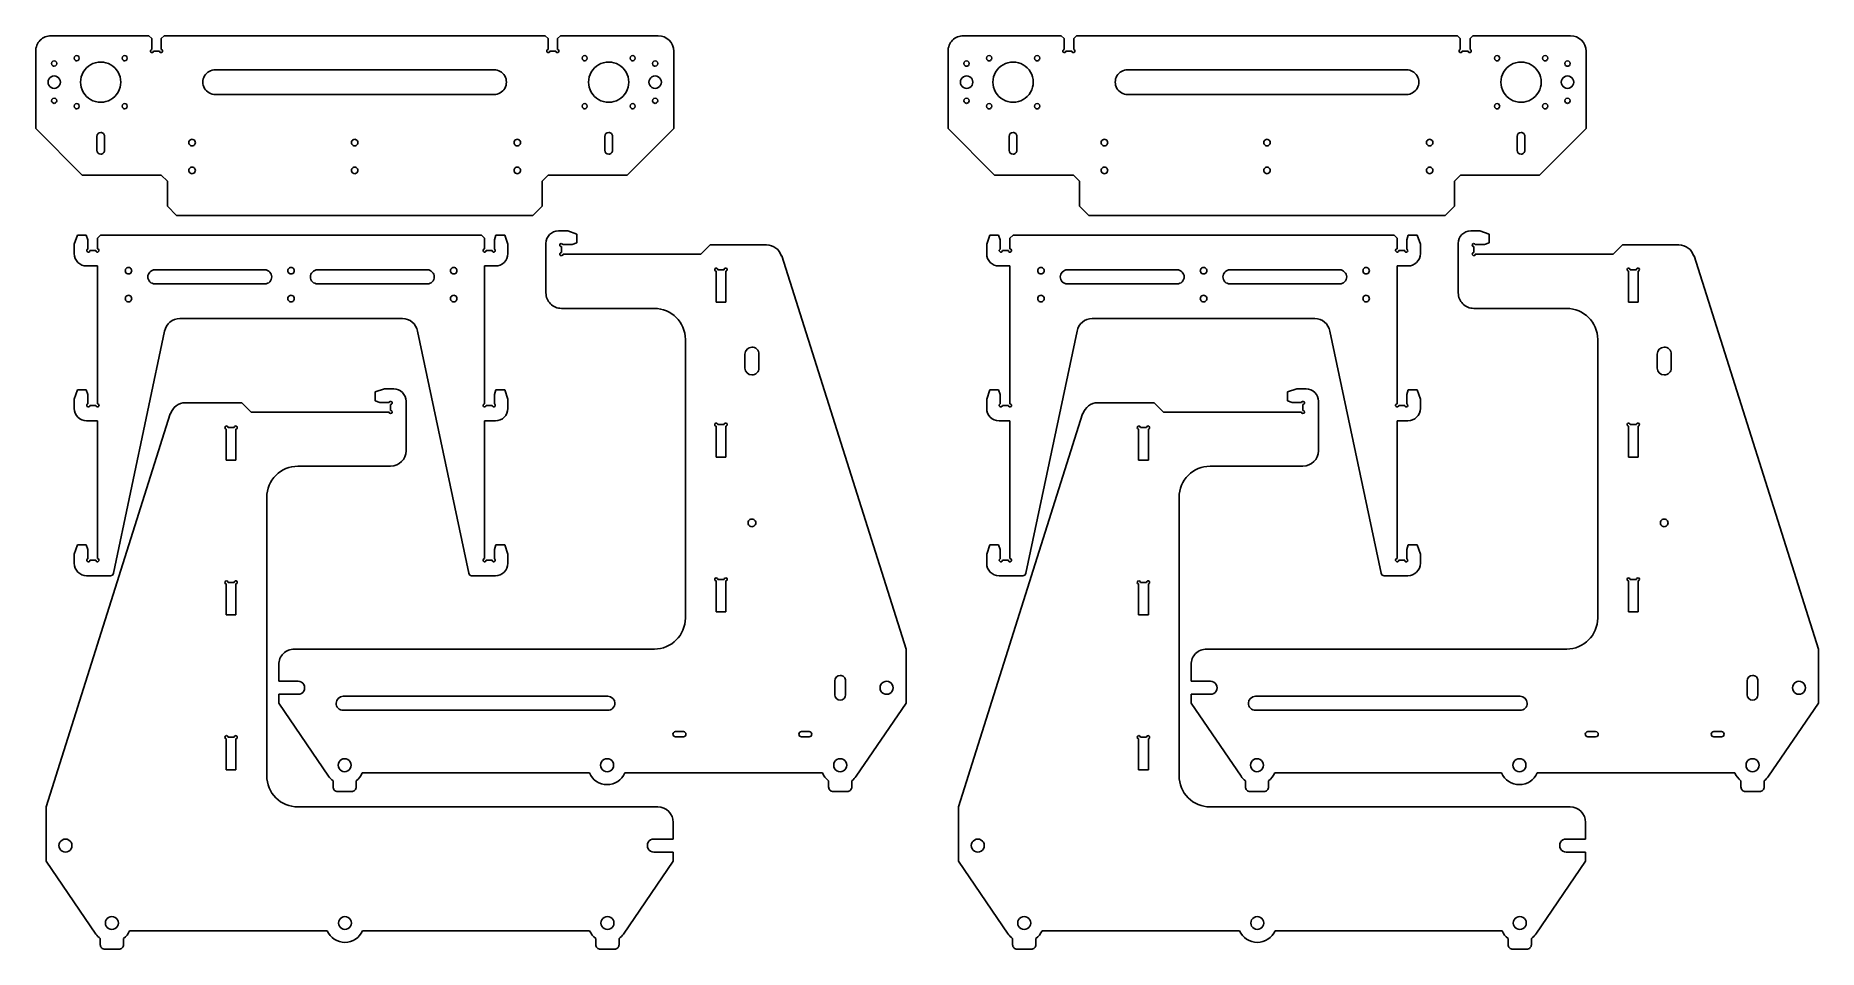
# Model space of a CAD drawing. Extents: x 11 to 1162, y 10 to 600.
import ezdxf

# ---------------------------------------------------------------- set-up
doc = ezdxf.new("R2010")
doc.units = 0
doc.layers.get('0').update_dxf_attribs({"linetype": 'CONTINUOUS'})
doc.layers.add('CONTINUOUS', color=7, linetype='CONTINUOUS')

msp = doc.modelspace()

# ---------------------------------------------------------------- linework, layer by layer
at = {"color": 1, "linetype": 'CONTINUOUS'}
for p, q in [((85.6, 598), (83.8, 599.8)), ((93.7, 599.8), (91.8, 598)), ((216.7, 599.8), (93.7, 599.8)), ((216.7, 599.8), (339.7, 599.8)), ((339.7, 599.8), (341.5, 598)), ((347.7, 598), (349.6, 599.8)), ((674.7, 598), (672.9, 599.8)), ((682.8, 599.8), (681, 598)), ((805.8, 599.8), (682.8, 599.8)), ((805.8, 599.8), (928.8, 599.8)), ((928.8, 599.8), (930.6, 598)), ((936.9, 598), (938.7, 599.8)), ((10.7, 589.8), (10.7, 539.8)), ((85.6, 590.8), (85.6, 598)), ((85.8, 597.8), (85.8, 597.8)), ((90.7, 589.8), (86.8, 589.8)), ((91.8, 598), (91.8, 590.8)), ((341.5, 598), (341.5, 590.8)), ((342.7, 589.8), (346.6, 589.8)), ((347.6, 590.8), (347.6, 590.8)), ((347.7, 590.8), (347.7, 598)), ((422.7, 589.8), (422.7, 539.8)), ((599.8, 589.8), (599.8, 539.8)), ((674.7, 590.8), (674.7, 598)), ((679.8, 589.8), (675.9, 589.8)), ((681, 598), (681, 590.8)), ((930.6, 598), (930.6, 590.8)), ((931.8, 589.8), (935.7, 589.8)), ((936.7, 597.8), (936.7, 597.8)), ((936.9, 590.8), (936.9, 598)), ((1011.8, 589.8), (1011.8, 539.8)), ((126.7, 577.8), (216.7, 577.8)), ((306.7, 577.8), (216.7, 577.8)), ((715.8, 577.8), (805.8, 577.8)), ((895.8, 577.8), (805.8, 577.8)), ((216.7, 561.8), (126.7, 561.8)), ((216.7, 561.8), (306.7, 561.8)), ((805.8, 561.8), (715.8, 561.8)), ((805.8, 561.8), (895.8, 561.8)), ((10.7, 539.8), (40.7, 509.8)), ((50.2, 534.8), (50.2, 525.8)), ((55.2, 525.8), (55.2, 534.8)), ((378.2, 534.8), (378.2, 525.8)), ((422.7, 539.8), (392.7, 509.8)), ((599.8, 539.8), (629.8, 509.8)), ((639.3, 534.8), (639.3, 525.8)), ((644.3, 525.8), (644.3, 534.8)), ((967.3, 534.8), (967.3, 525.8)), ((1011.8, 539.8), (981.8, 509.8)), ((40.7, 509.8), (91.7, 509.8)), ((91.7, 509.8), (95.7, 505.8)), ((341.7, 509.8), (337.7, 505.8)), ((392.7, 509.8), (341.7, 509.8)), ((629.8, 509.8), (680.8, 509.8)), ((680.8, 509.8), (684.8, 505.8)), ((930.8, 509.8), (926.8, 505.8)), ((981.8, 509.8), (930.8, 509.8)), ((95.7, 505.8), (95.7, 489.8)), ((337.7, 505.8), (337.7, 489.8)), ((684.8, 505.8), (684.8, 489.8)), ((926.8, 505.8), (926.8, 489.8)), ((95.7, 489.8), (101.7, 483.8)), ((101.7, 483.8), (216.7, 483.8)), ((331.7, 483.8), (216.7, 483.8)), ((337.7, 489.8), (331.7, 483.8)), ((684.8, 489.8), (690.8, 483.8)), ((690.8, 483.8), (805.8, 483.8)), ((920.8, 483.8), (805.8, 483.8)), ((926.8, 489.8), (920.8, 483.8)), ((348.2, 473.7), (354.2, 473.7)), ((354.2, 473.7), (360.2, 471.7)), ((937.3, 473.7), (943.3, 473.7)), ((943.3, 473.7), (949.3, 471.7)), ((37.6, 471.1), (35.6, 465.1)), ((43.3, 471.1), (37.6, 471.1)), ((44.4, 468), (43.3, 471.1)), ((44.4, 462), (44.4, 468)), ((44.7, 462.1), (44.7, 462.1)), ((52.6, 471.1), (50.6, 469.1)), ((50.6, 469.1), (50.6, 462.1)), ((298.6, 471.1), (52.6, 471.1)), ((300.6, 469.1), (298.6, 471.1)), ((300.6, 462.1), (300.6, 469.1)), ((307.9, 471.1), (306.9, 468)), ((306.9, 468), (306.9, 462)), ((313.6, 471.1), (307.9, 471.1)), ((315.6, 465.1), (313.6, 471.1)), ((315.6, 459.1), (315.6, 465.1)), ((350.2, 463.6), (350.2, 459.7)), ((357.1, 465), (351.1, 465)), ((360.2, 466), (357.1, 465)), ((360.2, 471.7), (360.2, 466)), ((440.2, 458.7), (446.2, 464.7)), ((446.2, 464.7), (482.6, 464.7)), ((626.8, 471.1), (624.8, 465.1)), ((632.5, 471.1), (626.8, 471.1)), ((633.5, 468), (632.5, 471.1)), ((633.5, 462), (633.5, 468)), ((633.9, 462.1), (633.9, 462.1)), ((641.8, 471.1), (639.8, 469.1)), ((639.8, 469.1), (639.8, 462.1)), ((887.8, 471.1), (641.8, 471.1)), ((889.8, 469.1), (887.8, 471.1)), ((889.8, 462.1), (889.8, 469.1)), ((897, 471.1), (896, 468)), ((896, 468), (896, 462)), ((902.8, 471.1), (897, 471.1)), ((904.8, 465.1), (902.8, 471.1)), ((904.8, 459.1), (904.8, 465.1)), ((939.3, 463.6), (939.3, 459.7)), ((946.2, 465), (940.2, 465)), ((949.3, 466), (946.2, 465)), ((949.3, 471.7), (949.3, 466)), ((1029.3, 458.7), (1035.3, 464.7)), ((1035.3, 464.7), (1071.8, 464.7)), ((43.6, 451.1), (50.6, 451.1)), ((50.6, 451.1), (50.6, 362.1)), ((300.6, 362.1), (300.6, 451.1)), ((300.6, 451.1), (307.6, 451.1)), ((351.2, 458.7), (440.2, 458.7)), ((492.2, 457.5), (492.4, 457.6)), ((492.4, 457.6), (572.7, 203.7)), ((632.8, 451.1), (639.8, 451.1)), ((639.8, 451.1), (639.8, 362.1)), ((889.8, 362.1), (889.8, 451.1)), ((889.8, 451.1), (896.8, 451.1)), ((940.3, 458.7), (1029.3, 458.7)), ((1081.4, 457.5), (1081.6, 457.6)), ((1081.6, 457.6), (1161.8, 203.7)), ((87.6, 439.6), (158.6, 439.6)), ((192.6, 448.6), (263.6, 448.6)), ((450, 427.7), (450, 447.7)), ((450.2, 447.7), (450.2, 447.7)), ((451.2, 448.7), (455.2, 448.7)), ((456.2, 447.7), (456.2, 447.7)), ((456.3, 447.7), (456.3, 427.7)), ((676.8, 439.6), (747.8, 439.6)), ((781.8, 448.6), (852.8, 448.6)), ((1039.1, 427.7), (1039.1, 447.7)), ((1039.3, 447.7), (1039.3, 447.7)), ((1040.3, 448.7), (1044.3, 448.7)), ((1045.3, 447.7), (1045.3, 447.7)), ((1045.5, 447.7), (1045.5, 427.7)), ((456.3, 427.7), (450, 427.7)), ((1045.5, 427.7), (1039.1, 427.7)), ((103.7, 417.1), (175.6, 417.1)), ((175.6, 417.1), (247.5, 417.1)), ((410.2, 423.7), (350.2, 423.7)), ((692.9, 417.1), (764.8, 417.1)), ((764.8, 417.1), (836.6, 417.1)), ((999.3, 423.7), (939.3, 423.7)), ((61, 252.7), (93.9, 409.1)), ((650.1, 252.7), (683.1, 409.1)), ((477.7, 394.2), (477.7, 385.2)), ((1066.8, 394.2), (1066.8, 385.2)), ((37.6, 371.1), (35.6, 365.1)), ((43.3, 371.1), (37.6, 371.1)), ((44.4, 368), (43.3, 371.1)), ((235.9, 371.8), (229.9, 369.8)), ((229.9, 369.8), (229.9, 364.1)), ((241.9, 371.8), (235.9, 371.8)), ((307.9, 371.1), (306.9, 368)), ((313.6, 371.1), (307.9, 371.1)), ((315.6, 365.1), (313.6, 371.1)), ((626.8, 371.1), (624.8, 365.1)), ((632.5, 371.1), (626.8, 371.1)), ((633.5, 368), (632.5, 371.1)), ((825, 371.8), (819, 369.8)), ((819, 369.8), (819, 364.1)), ((831, 371.8), (825, 371.8)), ((897, 371.1), (896, 368)), ((902.8, 371.1), (897, 371.1)), ((904.8, 365.1), (902.8, 371.1)), ((44.7, 362.1), (44.7, 362.1)), ((143.9, 362.8), (107.4, 362.8)), ((149.9, 356.8), (143.9, 362.8)), ((229.9, 364.1), (232.9, 363)), ((232.9, 363), (238.9, 363)), ((239.9, 361.7), (239.9, 357.8)), ((306.9, 368), (306.9, 362)), ((315.6, 359.1), (315.6, 365.1)), ((633.5, 362), (633.5, 368)), ((633.9, 362.1), (633.9, 362.1)), ((733, 362.8), (696.5, 362.8)), ((739, 356.8), (733, 362.8)), ((819, 364.1), (822.1, 363)), ((822.1, 363), (828.1, 363)), ((829, 361.7), (829, 357.8)), ((896, 368), (896, 362)), ((904.8, 359.1), (904.8, 365.1)), ((97.6, 355.6), (17.4, 101.8)), ((43.6, 351.1), (50.6, 351.1)), ((50.6, 351.1), (50.6, 334.9)), ((97.8, 355.6), (97.6, 355.6)), ((133.7, 345.8), (133.7, 325.8)), ((138.9, 346.8), (134.9, 346.8)), ((140, 325.8), (140, 345.8)), ((238.9, 356.8), (149.9, 356.8)), ((300.6, 334.9), (300.6, 351.1)), ((450, 327.7), (450, 347.7)), ((451.2, 348.7), (455.2, 348.7)), ((456.3, 347.7), (456.3, 327.7)), ((686.7, 355.6), (606.5, 101.8)), ((632.8, 351.1), (639.8, 351.1)), ((639.8, 351.1), (639.8, 334.9)), ((686.9, 355.6), (686.7, 355.6)), ((722.8, 345.8), (722.8, 325.8)), ((728, 346.8), (724, 346.8)), ((729.2, 325.8), (729.2, 345.8)), ((828, 356.8), (739, 356.8)), ((889.8, 334.9), (889.8, 351.1)), ((1039.1, 327.7), (1039.1, 347.7)), ((1040.3, 348.7), (1044.3, 348.7)), ((1045.5, 347.7), (1045.5, 327.7)), ((50.6, 334.9), (50.6, 262.1)), ((300.6, 262.1), (300.6, 334.9)), ((639.8, 334.9), (639.8, 262.1)), ((889.8, 262.1), (889.8, 334.9)), ((133.7, 325.8), (140, 325.8)), ((456.3, 327.7), (450, 327.7)), ((722.8, 325.8), (729.2, 325.8)), ((1045.5, 327.7), (1039.1, 327.7)), ((179.9, 321.8), (239.9, 321.8)), ((769, 321.8), (829, 321.8)), ((37.6, 271.1), (35.6, 265.1)), ((43.3, 271.1), (37.6, 271.1)), ((44.4, 268), (43.3, 271.1)), ((44.4, 262), (44.4, 268)), ((307.9, 271.1), (306.9, 268)), ((306.9, 268), (306.9, 262)), ((313.6, 271.1), (307.9, 271.1)), ((315.6, 265.1), (313.6, 271.1)), ((315.6, 259.1), (315.6, 265.1)), ((626.8, 271.1), (624.8, 265.1)), ((632.5, 271.1), (626.8, 271.1)), ((633.5, 268), (632.5, 271.1)), ((633.5, 262), (633.5, 268)), ((897, 271.1), (896, 268)), ((896, 268), (896, 262)), ((902.8, 271.1), (897, 271.1)), ((904.8, 265.1), (902.8, 271.1)), ((904.8, 259.1), (904.8, 265.1)), ((43.6, 251.1), (50.6, 251.1)), ((133.7, 245.8), (133.7, 225.8)), ((138.9, 246.8), (134.9, 246.8)), ((140, 225.8), (140, 245.8)), ((292.2, 251.1), (300.6, 251.1)), ((450, 227.7), (450, 247.7)), ((450.2, 247.7), (450.2, 247.7)), ((451.2, 248.7), (455.2, 248.7)), ((456.2, 247.7), (456.2, 247.7)), ((456.3, 247.7), (456.3, 227.7)), ((632.8, 251.1), (639.8, 251.1)), ((722.8, 245.8), (722.8, 225.8)), ((728, 246.8), (724, 246.8)), ((729.2, 225.8), (729.2, 245.8)), ((881.4, 251.1), (889.8, 251.1)), ((1039.1, 227.7), (1039.1, 247.7)), ((1039.3, 247.7), (1039.3, 247.7)), ((1040.3, 248.7), (1044.3, 248.7)), ((1045.3, 247.7), (1045.3, 247.7)), ((1045.5, 247.7), (1045.5, 227.7)), ((133.7, 225.8), (140, 225.8)), ((456.3, 227.7), (450, 227.7)), ((722.8, 225.8), (729.2, 225.8)), ((1045.5, 227.7), (1039.1, 227.7)), ((177.7, 203.7), (410.2, 203.7)), ((572.7, 203.7), (572.7, 168.7)), ((766.8, 203.7), (999.3, 203.7)), ((1161.8, 203.7), (1161.8, 168.7)), ((180.2, 182.9), (167.7, 182.9)), ((167.7, 168.7), (167.7, 174.5)), ((209.2, 173.2), (380.2, 173.2)), ((533.7, 183.2), (533.7, 174.2)), ((769.3, 182.9), (756.8, 182.9)), ((756.8, 168.7), (756.8, 174.5)), ((798.3, 173.2), (969.3, 173.2)), ((1122.8, 183.2), (1122.8, 174.2)), ((199.8, 121.7), (167.7, 168.7)), ((572.7, 168.7), (540.5, 121.7)), ((789, 121.7), (756.8, 168.7)), ((1161.8, 168.7), (1129.6, 121.7)), ((133.7, 145.8), (133.7, 125.8)), ((138.9, 146.8), (134.9, 146.8)), ((140, 125.8), (140, 145.8)), ((510.2, 147), (505.2, 147)), ((722.8, 145.8), (722.8, 125.8)), ((728, 146.8), (724, 146.8)), ((729.2, 125.8), (729.2, 145.8)), ((1099.3, 147), (1094.3, 147)), ((133.7, 125.8), (140, 125.8)), ((518.7, 123.7), (391.1, 123.7)), ((722.8, 125.8), (729.2, 125.8)), ((1107.8, 123.7), (980.3, 123.7)), ((534.7, 111.7), (525.7, 111.7)), ((1123.8, 111.7), (1114.8, 111.7)), ((17.4, 101.8), (17.4, 66.8)), ((412.4, 101.8), (179.9, 101.8)), ((606.5, 101.8), (606.5, 66.8)), ((1001.5, 101.8), (769, 101.8)), ((409.9, 81), (422.4, 81)), ((999, 81), (1011.5, 81)), ((422.4, 66.8), (422.4, 72.6)), ((1011.5, 66.8), (1011.5, 72.6)), ((390.2, 19.7), (422.4, 66.8)), ((979.3, 19.7), (1011.5, 66.8)), ((67.4, 12.8), (67.4, 16.8)), ((387.4, 12.8), (387.4, 16.8)), ((656.5, 12.8), (656.5, 16.8)), ((976.5, 12.8), (976.5, 16.8)), ((55.4, 9.8), (64.4, 9.8)), ((644.5, 9.8), (653.5, 9.8))]:
    msp.add_line(p, q, dxfattribs=at)
for points in [[(20.7, 599.8), (18, 599.8), (15.5, 598.8), (13.6, 596.9)], [(83.8, 599.8), (83.8, 599.8), (20.7, 599.8), (20.7, 599.8)], [(349.6, 599.8), (349.6, 599.8), (412.7, 599.8), (412.7, 599.8)], [(412.7, 599.8), (418.2, 599.8), (422.7, 595.4), (422.7, 589.8)], [(609.8, 599.8), (607.2, 599.8), (604.6, 598.8), (602.7, 596.9)], [(672.9, 599.8), (672.9, 599.8), (609.8, 599.8), (609.8, 599.8)], [(938.7, 599.8), (938.7, 599.8), (1001.8, 599.8), (1001.8, 599.8)], [(1001.8, 599.8), (1007.3, 599.8), (1011.8, 595.4), (1011.8, 589.8)], [(13.6, 596.9), (11.7, 595), (10.7, 592.5), (10.7, 589.8)], [(85.1, 589.1), (84.8, 589.4), (84.7, 589.9), (84.8, 590.2)], [(84.8, 590.2), (85, 590.5), (85.3, 590.8), (85.6, 590.8)], [(86.1, 588.9), (85.8, 588.8), (85.3, 588.9), (85.1, 589.1)], [(86.8, 589.8), (86.8, 589.4), (86.5, 589.1), (86.1, 588.9)], [(91.3, 588.9), (90.9, 589.1), (90.7, 589.4), (90.7, 589.8)], [(92.4, 589.1), (92.1, 588.9), (91.7, 588.8), (91.3, 588.9)], [(91.8, 590.8), (92.2, 590.8), (92.5, 590.5), (92.6, 590.2)], [(92.6, 590.2), (92.7, 589.9), (92.7, 589.4), (92.4, 589.1)], [(340.7, 590.2), (340.6, 589.9), (340.7, 589.4), (341, 589.1)], [(341.5, 590.8), (341.2, 590.8), (340.9, 590.5), (340.7, 590.2)], [(341, 589.1), (341.2, 588.9), (341.7, 588.8), (342, 588.9)], [(342, 588.9), (342.4, 589.1), (342.7, 589.4), (342.7, 589.8)], [(346.6, 589.8), (346.6, 589.4), (346.8, 589.1), (347.2, 588.9)], [(347.2, 588.9), (347.6, 588.8), (348, 588.9), (348.3, 589.1)], [(348.5, 590.2), (348.4, 590.5), (348.1, 590.8), (347.7, 590.8)], [(348.3, 589.1), (348.6, 589.4), (348.6, 589.9), (348.5, 590.2)], [(602.7, 596.9), (600.9, 595), (599.8, 592.5), (599.8, 589.8)], [(674.2, 589.1), (673.9, 589.4), (673.8, 589.9), (674, 590.2)], [(674, 590.2), (674.1, 590.5), (674.4, 590.8), (674.7, 590.8)], [(675.3, 588.9), (674.9, 588.8), (674.5, 588.9), (674.2, 589.1)], [(675.9, 589.8), (675.9, 589.4), (675.7, 589.1), (675.3, 588.9)], [(680.4, 588.9), (680, 589.1), (679.8, 589.4), (679.8, 589.8)], [(681.5, 589.1), (681.2, 588.9), (680.8, 588.8), (680.4, 588.9)], [(681, 590.8), (681.3, 590.8), (681.6, 590.5), (681.7, 590.2)], [(681.7, 590.2), (681.9, 589.9), (681.8, 589.4), (681.5, 589.1)], [(929.9, 590.2), (929.7, 589.9), (929.8, 589.4), (930.1, 589.1)], [(930.6, 590.8), (930.3, 590.8), (930, 590.5), (929.9, 590.2)], [(930.1, 589.1), (930.4, 588.9), (930.8, 588.8), (931.2, 588.9)], [(931.2, 588.9), (931.6, 589.1), (931.8, 589.4), (931.8, 589.8)], [(935.7, 589.8), (935.7, 589.4), (936, 589.1), (936.3, 588.9)], [(936.3, 588.9), (936.7, 588.8), (937.1, 588.9), (937.4, 589.1)], [(937.6, 590.2), (937.5, 590.5), (937.2, 590.8), (936.9, 590.8)], [(937.4, 589.1), (937.7, 589.4), (937.8, 589.9), (937.6, 590.2)], [(21.2, 582.7), (20.9, 582.2), (20.9, 581.5), (21.2, 581)], [(22.7, 583.5), (22.1, 583.5), (21.5, 583.2), (21.2, 582.7)], [(21.2, 581), (21.5, 580.5), (22.1, 580.1), (22.7, 580.1)], [(24.1, 582.7), (23.8, 583.2), (23.3, 583.5), (22.7, 583.5)], [(22.7, 580.1), (23.3, 580.1), (23.8, 580.5), (24.1, 581)], [(24.1, 581), (24.4, 581.5), (24.4, 582.2), (24.1, 582.7)], [(35.7, 586.2), (35.4, 585.7), (35.4, 585), (35.7, 584.5)], [(37.2, 587), (36.6, 587), (36, 586.7), (35.7, 586.2)], [(35.7, 584.5), (36, 584), (36.6, 583.6), (37.2, 583.6)], [(38.6, 586.2), (38.3, 586.7), (37.8, 587), (37.2, 587)], [(37.2, 583.6), (37.8, 583.6), (38.3, 584), (38.6, 584.5)], [(38.6, 584.5), (38.9, 585), (38.9, 585.7), (38.6, 586.2)], [(41.4, 576.3), (39.1, 572.3), (39.1, 567.4), (41.4, 563.3)], [(52.7, 582.8), (48, 582.8), (43.7, 580.4), (41.4, 576.3)], [(63.9, 576.3), (61.6, 580.4), (57.3, 582.8), (52.7, 582.8)], [(63.9, 563.3), (66.2, 567.4), (66.2, 572.3), (63.9, 576.3)], [(66.7, 586.2), (66.4, 585.7), (66.4, 585), (66.7, 584.5)], [(68.2, 587), (67.6, 587), (67, 586.7), (66.7, 586.2)], [(66.7, 584.5), (67, 584), (67.6, 583.6), (68.2, 583.6)], [(69.6, 586.2), (69.3, 586.7), (68.8, 587), (68.2, 587)], [(68.2, 583.6), (68.8, 583.6), (69.3, 584), (69.6, 584.5)], [(69.6, 584.5), (69.9, 585), (69.9, 585.7), (69.6, 586.2)], [(119.7, 573.8), (121.2, 576.3), (123.8, 577.8), (126.7, 577.8)], [(313.6, 573.8), (312.2, 576.3), (309.5, 577.8), (306.7, 577.8)], [(363.7, 586.2), (363.4, 585.7), (363.4, 585), (363.7, 584.5)], [(365.2, 587), (364.6, 587), (364, 586.7), (363.7, 586.2)], [(363.7, 584.5), (364, 584), (364.6, 583.6), (365.2, 583.6)], [(366.6, 586.2), (366.3, 586.7), (365.8, 587), (365.2, 587)], [(365.2, 583.6), (365.8, 583.6), (366.3, 584), (366.6, 584.5)], [(366.6, 584.5), (366.9, 585), (366.9, 585.7), (366.6, 586.2)], [(369.4, 576.3), (367.1, 572.3), (367.1, 567.4), (369.4, 563.3)], [(380.7, 582.8), (376, 582.8), (371.7, 580.4), (369.4, 576.3)], [(391.9, 576.3), (389.6, 580.4), (385.3, 582.8), (380.7, 582.8)], [(391.9, 563.3), (394.2, 567.4), (394.2, 572.3), (391.9, 576.3)], [(394.7, 586.2), (394.4, 585.7), (394.4, 585), (394.7, 584.5)], [(396.2, 587), (395.6, 587), (395, 586.7), (394.7, 586.2)], [(394.7, 584.5), (395, 584), (395.6, 583.6), (396.2, 583.6)], [(397.6, 586.2), (397.3, 586.7), (396.8, 587), (396.2, 587)], [(396.2, 583.6), (396.8, 583.6), (397.3, 584), (397.6, 584.5)], [(397.6, 584.5), (397.9, 585), (397.9, 585.7), (397.6, 586.2)], [(409.2, 582.7), (408.9, 582.2), (408.9, 581.5), (409.2, 581)], [(410.7, 583.5), (410.1, 583.5), (409.5, 583.2), (409.2, 582.7)], [(409.2, 581), (409.5, 580.5), (410.1, 580.1), (410.7, 580.1)], [(412.1, 582.7), (411.8, 583.2), (411.3, 583.5), (410.7, 583.5)], [(410.7, 580.1), (411.3, 580.1), (411.8, 580.5), (412.1, 581)], [(412.1, 581), (412.4, 581.5), (412.4, 582.2), (412.1, 582.7)], [(610.3, 582.7), (610, 582.2), (610, 581.5), (610.3, 581)], [(611.8, 583.5), (611.2, 583.5), (610.6, 583.2), (610.3, 582.7)], [(610.3, 581), (610.6, 580.5), (611.2, 580.1), (611.8, 580.1)], [(613.3, 582.7), (613, 583.2), (612.4, 583.5), (611.8, 583.5)], [(611.8, 580.1), (612.4, 580.1), (613, 580.5), (613.3, 581)], [(613.3, 581), (613.6, 581.5), (613.6, 582.2), (613.3, 582.7)], [(624.8, 586.2), (624.5, 585.7), (624.5, 585), (624.8, 584.5)], [(626.3, 587), (625.7, 587), (625.1, 586.7), (624.8, 586.2)], [(624.8, 584.5), (625.1, 584), (625.7, 583.6), (626.3, 583.6)], [(627.8, 586.2), (627.5, 586.7), (626.9, 587), (626.3, 587)], [(626.3, 583.6), (626.9, 583.6), (627.5, 584), (627.8, 584.5)], [(627.8, 584.5), (628.1, 585), (628.1, 585.7), (627.8, 586.2)], [(630.5, 576.3), (628.2, 572.3), (628.2, 567.4), (630.5, 563.3)], [(641.8, 582.8), (637.2, 582.8), (632.9, 580.4), (630.5, 576.3)], [(653.1, 576.3), (650.7, 580.4), (646.5, 582.8), (641.8, 582.8)], [(653.1, 563.3), (655.4, 567.4), (655.4, 572.3), (653.1, 576.3)], [(655.8, 586.2), (655.5, 585.7), (655.5, 585), (655.8, 584.5)], [(657.3, 587), (656.7, 587), (656.1, 586.7), (655.8, 586.2)], [(655.8, 584.5), (656.1, 584), (656.7, 583.6), (657.3, 583.6)], [(658.8, 586.2), (658.5, 586.7), (657.9, 587), (657.3, 587)], [(657.3, 583.6), (657.9, 583.6), (658.5, 584), (658.8, 584.5)], [(658.8, 584.5), (659.1, 585), (659.1, 585.7), (658.8, 586.2)], [(708.9, 573.8), (710.3, 576.3), (712.9, 577.8), (715.8, 577.8)], [(902.7, 573.8), (901.3, 576.3), (898.7, 577.8), (895.8, 577.8)], [(952.8, 586.2), (952.5, 585.7), (952.5, 585), (952.8, 584.5)], [(954.3, 587), (953.7, 587), (953.1, 586.7), (952.8, 586.2)], [(952.8, 584.5), (953.1, 584), (953.7, 583.6), (954.3, 583.6)], [(955.8, 586.2), (955.5, 586.7), (954.9, 587), (954.3, 587)], [(954.3, 583.6), (954.9, 583.6), (955.5, 584), (955.8, 584.5)], [(955.8, 584.5), (956.1, 585), (956.1, 585.7), (955.8, 586.2)], [(958.5, 576.3), (956.2, 572.3), (956.2, 567.4), (958.5, 563.3)], [(969.8, 582.8), (965.2, 582.8), (960.9, 580.4), (958.5, 576.3)], [(981.1, 576.3), (978.7, 580.4), (974.5, 582.8), (969.8, 582.8)], [(981.1, 563.3), (983.4, 567.4), (983.4, 572.3), (981.1, 576.3)], [(983.8, 586.2), (983.5, 585.7), (983.5, 585), (983.8, 584.5)], [(985.3, 587), (984.7, 587), (984.1, 586.7), (983.8, 586.2)], [(983.8, 584.5), (984.1, 584), (984.7, 583.6), (985.3, 583.6)], [(986.8, 586.2), (986.5, 586.7), (985.9, 587), (985.3, 587)], [(985.3, 583.6), (985.9, 583.6), (986.5, 584), (986.8, 584.5)], [(986.8, 584.5), (987.1, 585), (987.1, 585.7), (986.8, 586.2)], [(998.3, 582.7), (998, 582.2), (998, 581.5), (998.3, 581)], [(999.8, 583.5), (999.2, 583.5), (998.6, 583.2), (998.3, 582.7)], [(998.3, 581), (998.6, 580.5), (999.2, 580.1), (999.8, 580.1)], [(1001.3, 582.7), (1001, 583.2), (1000.4, 583.5), (999.8, 583.5)], [(999.8, 580.1), (1000.4, 580.1), (1001, 580.5), (1001.3, 581)], [(1001.3, 581), (1001.6, 581.5), (1001.6, 582.2), (1001.3, 582.7)], [(19.2, 571.8), (18.5, 570.6), (18.5, 569.1), (19.2, 567.8)], [(22.7, 573.8), (21.2, 573.8), (19.9, 573.1), (19.2, 571.8)], [(19.2, 567.8), (19.9, 566.6), (21.2, 565.8), (22.7, 565.8)], [(26.1, 571.8), (25.4, 573.1), (24.1, 573.8), (22.7, 573.8)], [(22.7, 565.8), (24.1, 565.8), (25.4, 566.6), (26.1, 567.8)], [(26.1, 567.8), (26.9, 569.1), (26.9, 570.6), (26.1, 571.8)], [(119.7, 565.8), (118.3, 568.3), (118.3, 571.4), (119.7, 573.8)], [(126.7, 561.8), (123.8, 561.8), (121.2, 563.4), (119.7, 565.8)], [(306.7, 561.8), (309.5, 561.8), (312.2, 563.4), (313.6, 565.8)], [(313.6, 565.8), (315, 568.3), (315, 571.4), (313.6, 573.8)], [(407.2, 571.8), (406.5, 570.6), (406.5, 569.1), (407.2, 567.8)], [(410.7, 573.8), (409.2, 573.8), (407.9, 573.1), (407.2, 571.8)], [(407.2, 567.8), (407.9, 566.6), (409.2, 565.8), (410.7, 565.8)], [(414.1, 571.8), (413.4, 573.1), (412.1, 573.8), (410.7, 573.8)], [(410.7, 565.8), (412.1, 565.8), (413.4, 566.6), (414.1, 567.8)], [(414.1, 567.8), (414.9, 569.1), (414.9, 570.6), (414.1, 571.8)], [(608.3, 571.8), (607.6, 570.6), (607.6, 569.1), (608.3, 567.8)], [(611.8, 573.8), (610.4, 573.8), (609.1, 573.1), (608.3, 571.8)], [(608.3, 567.8), (609.1, 566.6), (610.4, 565.8), (611.8, 565.8)], [(615.3, 571.8), (614.6, 573.1), (613.2, 573.8), (611.8, 573.8)], [(611.8, 565.8), (613.2, 565.8), (614.6, 566.6), (615.3, 567.8)], [(615.3, 567.8), (616, 569.1), (616, 570.6), (615.3, 571.8)], [(708.9, 565.8), (707.4, 568.3), (707.4, 571.4), (708.9, 573.8)], [(715.8, 561.8), (712.9, 561.8), (710.3, 563.4), (708.9, 565.8)], [(895.8, 561.8), (898.7, 561.8), (901.3, 563.4), (902.7, 565.8)], [(902.7, 565.8), (904.2, 568.3), (904.2, 571.4), (902.7, 573.8)], [(996.3, 571.8), (995.6, 570.6), (995.6, 569.1), (996.3, 567.8)], [(999.8, 573.8), (998.4, 573.8), (997.1, 573.1), (996.3, 571.8)], [(996.3, 567.8), (997.1, 566.6), (998.4, 565.8), (999.8, 565.8)], [(1003.3, 571.8), (1002.6, 573.1), (1001.2, 573.8), (999.8, 573.8)], [(999.8, 565.8), (1001.2, 565.8), (1002.6, 566.6), (1003.3, 567.8)], [(1003.3, 567.8), (1004, 569.1), (1004, 570.6), (1003.3, 571.8)], [(21.2, 558.7), (20.9, 558.2), (20.9, 557.5), (21.2, 557)], [(22.7, 559.5), (22.1, 559.5), (21.5, 559.2), (21.2, 558.7)], [(21.2, 557), (21.5, 556.5), (22.1, 556.1), (22.7, 556.1)], [(24.1, 558.7), (23.8, 559.2), (23.3, 559.5), (22.7, 559.5)], [(22.7, 556.1), (23.3, 556.1), (23.8, 556.5), (24.1, 557)], [(24.1, 557), (24.4, 557.5), (24.4, 558.2), (24.1, 558.7)], [(35.7, 555.2), (35.4, 554.7), (35.4, 554), (35.7, 553.5)], [(37.2, 556), (36.6, 556), (36, 555.7), (35.7, 555.2)], [(35.7, 553.5), (36, 553), (36.6, 552.6), (37.2, 552.6)], [(38.6, 555.2), (38.3, 555.7), (37.8, 556), (37.2, 556)], [(37.2, 552.6), (37.8, 552.6), (38.3, 553), (38.6, 553.5)], [(38.6, 553.5), (38.9, 554), (38.9, 554.7), (38.6, 555.2)], [(41.4, 563.3), (43.7, 559.3), (48, 556.8), (52.7, 556.8)], [(52.7, 556.8), (57.3, 556.8), (61.6, 559.3), (63.9, 563.3)], [(66.7, 555.2), (66.4, 554.7), (66.4, 554), (66.7, 553.5)], [(68.2, 556), (67.6, 556), (67, 555.7), (66.7, 555.2)], [(66.7, 553.5), (67, 553), (67.6, 552.6), (68.2, 552.6)], [(69.6, 555.2), (69.3, 555.7), (68.8, 556), (68.2, 556)], [(68.2, 552.6), (68.8, 552.6), (69.3, 553), (69.6, 553.5)], [(69.6, 553.5), (69.9, 554), (69.9, 554.7), (69.6, 555.2)], [(363.7, 555.2), (363.4, 554.7), (363.4, 554), (363.7, 553.5)], [(365.2, 556), (364.6, 556), (364, 555.7), (363.7, 555.2)], [(363.7, 553.5), (364, 553), (364.6, 552.6), (365.2, 552.6)], [(366.6, 555.2), (366.3, 555.7), (365.8, 556), (365.2, 556)], [(365.2, 552.6), (365.8, 552.6), (366.3, 553), (366.6, 553.5)], [(366.6, 553.5), (366.9, 554), (366.9, 554.7), (366.6, 555.2)], [(369.4, 563.3), (371.7, 559.3), (376, 556.8), (380.7, 556.8)], [(380.7, 556.8), (385.3, 556.8), (389.6, 559.3), (391.9, 563.3)], [(394.7, 555.2), (394.4, 554.7), (394.4, 554), (394.7, 553.5)], [(396.2, 556), (395.6, 556), (395, 555.7), (394.7, 555.2)], [(394.7, 553.5), (395, 553), (395.6, 552.6), (396.2, 552.6)], [(397.6, 555.2), (397.3, 555.7), (396.8, 556), (396.2, 556)], [(396.2, 552.6), (396.8, 552.6), (397.3, 553), (397.6, 553.5)], [(397.6, 553.5), (397.9, 554), (397.9, 554.7), (397.6, 555.2)], [(409.2, 558.7), (408.9, 558.2), (408.9, 557.5), (409.2, 557)], [(410.7, 559.5), (410.1, 559.5), (409.5, 559.2), (409.2, 558.7)], [(409.2, 557), (409.5, 556.5), (410.1, 556.1), (410.7, 556.1)], [(412.1, 558.7), (411.8, 559.2), (411.3, 559.5), (410.7, 559.5)], [(410.7, 556.1), (411.3, 556.1), (411.8, 556.5), (412.1, 557)], [(412.1, 557), (412.4, 557.5), (412.4, 558.2), (412.1, 558.7)], [(610.3, 558.7), (610, 558.2), (610, 557.5), (610.3, 557)], [(611.8, 559.5), (611.2, 559.5), (610.6, 559.2), (610.3, 558.7)], [(610.3, 557), (610.6, 556.5), (611.2, 556.1), (611.8, 556.1)], [(613.3, 558.7), (613, 559.2), (612.4, 559.5), (611.8, 559.5)], [(611.8, 556.1), (612.4, 556.1), (613, 556.5), (613.3, 557)], [(613.3, 557), (613.6, 557.5), (613.6, 558.2), (613.3, 558.7)], [(624.8, 555.2), (624.5, 554.7), (624.5, 554), (624.8, 553.5)], [(626.3, 556), (625.7, 556), (625.1, 555.7), (624.8, 555.2)], [(624.8, 553.5), (625.1, 553), (625.7, 552.6), (626.3, 552.6)], [(627.8, 555.2), (627.5, 555.7), (626.9, 556), (626.3, 556)], [(626.3, 552.6), (626.9, 552.6), (627.5, 553), (627.8, 553.5)], [(627.8, 553.5), (628.1, 554), (628.1, 554.7), (627.8, 555.2)], [(630.5, 563.3), (632.9, 559.3), (637.2, 556.8), (641.8, 556.8)], [(641.8, 556.8), (646.5, 556.8), (650.7, 559.3), (653.1, 563.3)], [(655.8, 555.2), (655.5, 554.7), (655.5, 554), (655.8, 553.5)], [(657.3, 556), (656.7, 556), (656.1, 555.7), (655.8, 555.2)], [(655.8, 553.5), (656.1, 553), (656.7, 552.6), (657.3, 552.6)], [(658.8, 555.2), (658.5, 555.7), (657.9, 556), (657.3, 556)], [(657.3, 552.6), (657.9, 552.6), (658.5, 553), (658.8, 553.5)], [(658.8, 553.5), (659.1, 554), (659.1, 554.7), (658.8, 555.2)], [(952.8, 555.2), (952.5, 554.7), (952.5, 554), (952.8, 553.5)], [(954.3, 556), (953.7, 556), (953.1, 555.7), (952.8, 555.2)], [(952.8, 553.5), (953.1, 553), (953.7, 552.6), (954.3, 552.6)], [(955.8, 555.2), (955.5, 555.7), (954.9, 556), (954.3, 556)], [(954.3, 552.6), (954.9, 552.6), (955.5, 553), (955.8, 553.5)], [(955.8, 553.5), (956.1, 554), (956.1, 554.7), (955.8, 555.2)], [(958.5, 563.3), (960.9, 559.3), (965.2, 556.8), (969.8, 556.8)], [(969.8, 556.8), (974.5, 556.8), (978.7, 559.3), (981.1, 563.3)], [(983.8, 555.2), (983.5, 554.7), (983.5, 554), (983.8, 553.5)], [(985.3, 556), (984.7, 556), (984.1, 555.7), (983.8, 555.2)], [(983.8, 553.5), (984.1, 553), (984.7, 552.6), (985.3, 552.6)], [(986.8, 555.2), (986.5, 555.7), (985.9, 556), (985.3, 556)], [(985.3, 552.6), (985.9, 552.6), (986.5, 553), (986.8, 553.5)], [(986.8, 553.5), (987.1, 554), (987.1, 554.7), (986.8, 555.2)], [(998.3, 558.7), (998, 558.2), (998, 557.5), (998.3, 557)], [(999.8, 559.5), (999.2, 559.5), (998.6, 559.2), (998.3, 558.7)], [(998.3, 557), (998.6, 556.5), (999.2, 556.1), (999.8, 556.1)], [(1001.3, 558.7), (1001, 559.2), (1000.4, 559.5), (999.8, 559.5)], [(999.8, 556.1), (1000.4, 556.1), (1001, 556.5), (1001.3, 557)], [(1001.3, 557), (1001.6, 557.5), (1001.6, 558.2), (1001.3, 558.7)], [(52.7, 537.3), (51.3, 537.3), (50.2, 536.2), (50.2, 534.8)], [(54.4, 536.6), (54, 537.1), (53.3, 537.3), (52.7, 537.3)], [(55.2, 534.8), (55.2, 535.5), (54.9, 536.1), (54.4, 536.6)], [(109.8, 531.9), (109.5, 531.2), (109.5, 530.4), (109.8, 529.8)], [(111.7, 532.9), (110.9, 532.9), (110.2, 532.5), (109.8, 531.9)], [(109.8, 529.8), (110.2, 529.1), (110.9, 528.7), (111.7, 528.7)], [(113.5, 531.9), (113.1, 532.5), (112.4, 532.9), (111.7, 532.9)], [(111.7, 528.7), (112.4, 528.7), (113.1, 529.1), (113.5, 529.8)], [(113.5, 529.8), (113.9, 530.4), (113.9, 531.2), (113.5, 531.9)], [(214.8, 531.9), (214.5, 531.2), (214.5, 530.4), (214.8, 529.8)], [(216.7, 532.9), (215.9, 532.9), (215.2, 532.5), (214.8, 531.9)], [(214.8, 529.8), (215.2, 529.1), (215.9, 528.7), (216.7, 528.7)], [(218.5, 531.9), (218.1, 532.5), (217.4, 532.9), (216.7, 532.9)], [(216.7, 528.7), (217.4, 528.7), (218.1, 529.1), (218.5, 529.8)], [(218.5, 529.8), (218.9, 530.4), (218.9, 531.2), (218.5, 531.9)], [(319.8, 531.9), (319.5, 531.2), (319.5, 530.4), (319.8, 529.8)], [(321.7, 532.9), (320.9, 532.9), (320.2, 532.5), (319.8, 531.9)], [(319.8, 529.8), (320.2, 529.1), (320.9, 528.7), (321.7, 528.7)], [(323.5, 531.9), (323.1, 532.5), (322.4, 532.9), (321.7, 532.9)], [(321.7, 528.7), (322.4, 528.7), (323.1, 529.1), (323.5, 529.8)], [(323.5, 529.8), (323.9, 530.4), (323.9, 531.2), (323.5, 531.9)], [(380.7, 537.3), (379.3, 537.3), (378.2, 536.2), (378.2, 534.8)], [(382.4, 536.6), (382, 537.1), (381.3, 537.3), (380.7, 537.3)], [(383.2, 534.8), (383.2, 535.5), (382.9, 536.1), (382.4, 536.6)], [(383.2, 525.8), (383.2, 525.8), (383.2, 534.8), (383.2, 534.8)], [(641.8, 537.3), (640.4, 537.3), (639.3, 536.2), (639.3, 534.8)], [(643.6, 536.6), (643.1, 537.1), (642.5, 537.3), (641.8, 537.3)], [(644.3, 534.8), (644.3, 535.5), (644, 536.1), (643.6, 536.6)], [(699, 531.9), (698.6, 531.2), (698.6, 530.4), (699, 529.8)], [(700.8, 532.9), (700.1, 532.9), (699.4, 532.5), (699, 531.9)], [(699, 529.8), (699.4, 529.1), (700.1, 528.7), (700.8, 528.7)], [(702.6, 531.9), (702.2, 532.5), (701.6, 532.9), (700.8, 532.9)], [(700.8, 528.7), (701.6, 528.7), (702.2, 529.1), (702.6, 529.8)], [(702.6, 529.8), (703, 530.4), (703, 531.2), (702.6, 531.9)], [(804, 531.9), (803.6, 531.2), (803.6, 530.4), (804, 529.8)], [(805.8, 532.9), (805.1, 532.9), (804.4, 532.5), (804, 531.9)], [(804, 529.8), (804.4, 529.1), (805.1, 528.7), (805.8, 528.7)], [(807.6, 531.9), (807.2, 532.5), (806.6, 532.9), (805.8, 532.9)], [(805.8, 528.7), (806.6, 528.7), (807.2, 529.1), (807.6, 529.8)], [(807.6, 529.8), (808, 530.4), (808, 531.2), (807.6, 531.9)], [(909, 531.9), (908.6, 531.2), (908.6, 530.4), (909, 529.8)], [(910.8, 532.9), (910.1, 532.9), (909.4, 532.5), (909, 531.9)], [(909, 529.8), (909.4, 529.1), (910.1, 528.7), (910.8, 528.7)], [(912.6, 531.9), (912.2, 532.5), (911.6, 532.9), (910.8, 532.9)], [(910.8, 528.7), (911.6, 528.7), (912.2, 529.1), (912.6, 529.8)], [(912.6, 529.8), (913, 530.4), (913, 531.2), (912.6, 531.9)], [(969.8, 537.3), (968.4, 537.3), (967.3, 536.2), (967.3, 534.8)], [(971.6, 536.6), (971.1, 537.1), (970.5, 537.3), (969.8, 537.3)], [(972.3, 534.8), (972.3, 535.5), (972, 536.1), (971.6, 536.6)], [(972.3, 525.8), (972.3, 525.8), (972.3, 534.8), (972.3, 534.8)], [(50.2, 525.8), (50.2, 524.5), (51.3, 523.3), (52.7, 523.3)], [(52.7, 523.3), (53.3, 523.3), (54, 523.6), (54.4, 524.1)], [(54.4, 524.1), (54.9, 524.5), (55.2, 525.2), (55.2, 525.8)], [(378.2, 525.8), (378.2, 524.5), (379.3, 523.3), (380.7, 523.3)], [(380.7, 523.3), (381.3, 523.3), (382, 523.6), (382.4, 524.1)], [(382.4, 524.1), (382.9, 524.5), (383.2, 525.2), (383.2, 525.8)], [(639.3, 525.8), (639.3, 524.5), (640.4, 523.3), (641.8, 523.3)], [(641.8, 523.3), (642.5, 523.3), (643.1, 523.6), (643.6, 524.1)], [(643.6, 524.1), (644, 524.5), (644.3, 525.2), (644.3, 525.8)], [(967.3, 525.8), (967.3, 524.5), (968.4, 523.3), (969.8, 523.3)], [(969.8, 523.3), (970.5, 523.3), (971.1, 523.6), (971.6, 524.1)], [(971.6, 524.1), (972, 524.5), (972.3, 525.2), (972.3, 525.8)], [(109.8, 513.9), (109.5, 513.2), (109.5, 512.4), (109.8, 511.8)], [(111.7, 514.9), (110.9, 514.9), (110.2, 514.5), (109.8, 513.9)], [(109.8, 511.8), (110.2, 511.1), (110.9, 510.7), (111.7, 510.7)], [(113.5, 513.9), (113.1, 514.5), (112.4, 514.9), (111.7, 514.9)], [(111.7, 510.7), (112.4, 510.7), (113.1, 511.1), (113.5, 511.8)], [(113.5, 511.8), (113.9, 512.4), (113.9, 513.2), (113.5, 513.9)], [(214.8, 513.9), (214.5, 513.2), (214.5, 512.4), (214.8, 511.8)], [(216.7, 514.9), (215.9, 514.9), (215.2, 514.5), (214.8, 513.9)], [(214.8, 511.8), (215.2, 511.1), (215.9, 510.7), (216.7, 510.7)], [(218.5, 513.9), (218.1, 514.5), (217.4, 514.9), (216.7, 514.9)], [(216.7, 510.7), (217.4, 510.7), (218.1, 511.1), (218.5, 511.8)], [(218.5, 511.8), (218.9, 512.4), (218.9, 513.2), (218.5, 513.9)], [(319.8, 513.9), (319.5, 513.2), (319.5, 512.4), (319.8, 511.8)], [(321.7, 514.9), (320.9, 514.9), (320.2, 514.5), (319.8, 513.9)], [(319.8, 511.8), (320.2, 511.1), (320.9, 510.7), (321.7, 510.7)], [(323.5, 513.9), (323.1, 514.5), (322.4, 514.9), (321.7, 514.9)], [(321.7, 510.7), (322.4, 510.7), (323.1, 511.1), (323.5, 511.8)], [(323.5, 511.8), (323.9, 512.4), (323.9, 513.2), (323.5, 513.9)], [(699, 513.9), (698.6, 513.2), (698.6, 512.4), (699, 511.8)], [(700.8, 514.9), (700.1, 514.9), (699.4, 514.5), (699, 513.9)], [(699, 511.8), (699.4, 511.1), (700.1, 510.7), (700.8, 510.7)], [(702.6, 513.9), (702.2, 514.5), (701.6, 514.9), (700.8, 514.9)], [(700.8, 510.7), (701.6, 510.7), (702.2, 511.1), (702.6, 511.8)], [(702.6, 511.8), (703, 512.4), (703, 513.2), (702.6, 513.9)], [(804, 513.9), (803.6, 513.2), (803.6, 512.4), (804, 511.8)], [(805.8, 514.9), (805.1, 514.9), (804.4, 514.5), (804, 513.9)], [(804, 511.8), (804.4, 511.1), (805.1, 510.7), (805.8, 510.7)], [(807.6, 513.9), (807.2, 514.5), (806.6, 514.9), (805.8, 514.9)], [(805.8, 510.7), (806.6, 510.7), (807.2, 511.1), (807.6, 511.8)], [(807.6, 511.8), (808, 512.4), (808, 513.2), (807.6, 513.9)], [(909, 513.9), (908.6, 513.2), (908.6, 512.4), (909, 511.8)], [(910.8, 514.9), (910.1, 514.9), (909.4, 514.5), (909, 513.9)], [(909, 511.8), (909.4, 511.1), (910.1, 510.7), (910.8, 510.7)], [(912.6, 513.9), (912.2, 514.5), (911.6, 514.9), (910.8, 514.9)], [(910.8, 510.7), (911.6, 510.7), (912.2, 511.1), (912.6, 511.8)], [(912.6, 511.8), (913, 512.4), (913, 513.2), (912.6, 513.9)], [(342.5, 471.4), (344, 472.9), (346, 473.7), (348.2, 473.7)], [(931.6, 471.4), (933.1, 472.9), (935.2, 473.7), (937.3, 473.7)], [(35.6, 465.1), (35.6, 465.1), (35.6, 459.1), (35.6, 459.1)], [(44, 460.4), (43.7, 460.6), (43.6, 461.1), (43.8, 461.4)], [(43.8, 461.4), (43.9, 461.7), (44.1, 461.9), (44.4, 462)], [(45.7, 461.1), (45.7, 460.7), (45.5, 460.3), (45.1, 460.1)], [(49.6, 461.1), (49.6, 461.1), (45.7, 461.1), (45.7, 461.1)], [(50.2, 460.1), (49.9, 460.3), (49.6, 460.7), (49.6, 461.1)], [(50.6, 462.1), (51, 462.1), (51.4, 461.8), (51.5, 461.4)], [(51.5, 461.4), (51.7, 461.1), (51.6, 460.6), (51.3, 460.4)], [(299.9, 460.4), (299.6, 460.6), (299.5, 461.1), (299.7, 461.4)], [(299.7, 461.4), (299.8, 461.8), (300.2, 462.1), (300.6, 462.1)], [(301.6, 461.1), (301.6, 460.7), (301.4, 460.3), (301, 460.1)], [(305.5, 461.1), (305.5, 461.1), (301.6, 461.1), (301.6, 461.1)], [(306.1, 460.1), (305.8, 460.3), (305.5, 460.7), (305.5, 461.1)], [(306.9, 462), (307.1, 461.9), (307.3, 461.7), (307.4, 461.4)], [(307.4, 461.4), (307.6, 461.1), (307.5, 460.6), (307.2, 460.4)], [(340.2, 465.7), (340.2, 467.8), (341, 469.9), (342.5, 471.4)], [(340.2, 433.7), (340.2, 433.7), (340.2, 465.7), (340.2, 465.7)], [(349.4, 465.3), (349.2, 465), (349.1, 464.6), (349.2, 464.2)], [(349.2, 464.2), (349.4, 463.9), (349.7, 463.6), (350.2, 463.6)], [(350.5, 465.5), (350.2, 465.7), (349.7, 465.6), (349.4, 465.3)], [(351.1, 465), (351, 465.2), (350.8, 465.4), (350.5, 465.5)], [(482.6, 464.7), (487.1, 464.7), (491, 461.8), (492.2, 457.5)], [(624.8, 465.1), (624.8, 465.1), (624.8, 459.1), (624.8, 459.1)], [(633.2, 460.4), (632.9, 460.6), (632.8, 461.1), (632.9, 461.4)], [(632.9, 461.4), (633, 461.7), (633.3, 461.9), (633.5, 462)], [(634.9, 461.1), (634.9, 460.7), (634.6, 460.3), (634.2, 460.1)], [(638.8, 461.1), (638.8, 461.1), (634.9, 461.1), (634.9, 461.1)], [(639.4, 460.1), (639, 460.3), (638.8, 460.7), (638.8, 461.1)], [(639.8, 462.1), (640.2, 462.1), (640.5, 461.8), (640.7, 461.4)], [(640.7, 461.4), (640.8, 461.1), (640.8, 460.6), (640.5, 460.4)], [(889.1, 460.4), (888.8, 460.6), (888.7, 461.1), (888.8, 461.4)], [(888.8, 461.4), (889, 461.8), (889.4, 462.1), (889.8, 462.1)], [(890.8, 461.1), (890.8, 460.7), (890.5, 460.3), (890.1, 460.1)], [(894.7, 461.1), (894.7, 461.1), (890.8, 461.1), (890.8, 461.1)], [(895.3, 460.1), (894.9, 460.3), (894.7, 460.7), (894.7, 461.1)], [(896, 462), (896.3, 461.9), (896.5, 461.7), (896.6, 461.4)], [(896.6, 461.4), (896.7, 461.1), (896.7, 460.6), (896.4, 460.4)], [(929.3, 465.7), (929.3, 467.8), (930.1, 469.9), (931.6, 471.4)], [(929.3, 433.7), (929.3, 433.7), (929.3, 465.7), (929.3, 465.7)], [(938.6, 465.3), (938.3, 465), (938.2, 464.6), (938.4, 464.2)], [(938.4, 464.2), (938.5, 463.9), (938.9, 463.6), (939.3, 463.6)], [(939.7, 465.5), (939.3, 465.7), (938.9, 465.6), (938.6, 465.3)], [(940.2, 465), (940.1, 465.2), (939.9, 465.4), (939.7, 465.5)], [(1071.8, 464.7), (1076.2, 464.7), (1080.1, 461.8), (1081.4, 457.5)], [(35.6, 459.1), (35.6, 456.9), (36.5, 454.9), (38, 453.4)], [(38, 453.4), (39.5, 451.9), (41.5, 451.1), (43.6, 451.1)], [(45.1, 460.1), (44.7, 460), (44.3, 460.1), (44, 460.4)], [(51.3, 460.4), (51, 460.1), (50.6, 460), (50.2, 460.1)], [(69.6, 449.9), (68.9, 449.5), (68.5, 448.8), (68.5, 448.1)], [(71.7, 449.9), (71, 450.3), (70.2, 450.3), (69.6, 449.9)], [(72.7, 448.1), (72.7, 448.8), (72.3, 449.5), (71.7, 449.9)], [(174.6, 449.9), (173.9, 449.5), (173.5, 448.8), (173.5, 448.1)], [(176.7, 449.9), (176, 450.3), (175.2, 450.3), (174.6, 449.9)], [(177.7, 448.1), (177.7, 448.8), (177.3, 449.5), (176.7, 449.9)], [(279.6, 449.9), (278.9, 449.5), (278.5, 448.8), (278.5, 448.1)], [(281.7, 449.9), (281, 450.3), (280.2, 450.3), (279.6, 449.9)], [(282.7, 448.1), (282.7, 448.8), (282.3, 449.5), (281.7, 449.9)], [(301, 460.1), (300.6, 460), (300.2, 460.1), (299.9, 460.4)], [(307.2, 460.4), (306.9, 460.1), (306.5, 460), (306.1, 460.1)], [(307.6, 451.1), (309.7, 451.1), (311.8, 451.9), (313.3, 453.4)], [(313.3, 453.4), (314.8, 454.9), (315.6, 456.9), (315.6, 459.1)], [(349.2, 459.1), (349.1, 458.7), (349.2, 458.3), (349.4, 458)], [(350.2, 459.7), (349.7, 459.7), (349.4, 459.5), (349.2, 459.1)], [(349.4, 458), (349.7, 457.7), (350.2, 457.6), (350.5, 457.8)], [(350.5, 457.8), (350.9, 458), (351.2, 458.3), (351.2, 458.7)], [(449.2, 448.3), (449.1, 448.7), (449.2, 449.1), (449.4, 449.4)], [(449.4, 449.4), (449.7, 449.7), (450.2, 449.8), (450.5, 449.6)], [(450.5, 449.6), (450.9, 449.5), (451.2, 449.1), (451.2, 448.7)], [(455.2, 448.7), (455.2, 449.1), (455.4, 449.5), (455.8, 449.6)], [(455.8, 449.6), (456.1, 449.8), (456.6, 449.7), (456.9, 449.4)], [(456.9, 449.4), (457.1, 449.1), (457.2, 448.7), (457.1, 448.3)], [(624.8, 459.1), (624.8, 456.9), (625.6, 454.9), (627.1, 453.4)], [(627.1, 453.4), (628.6, 451.9), (630.6, 451.1), (632.8, 451.1)], [(634.2, 460.1), (633.9, 460), (633.4, 460.1), (633.2, 460.4)], [(640.5, 460.4), (640.2, 460.1), (639.8, 460), (639.4, 460.1)], [(658.7, 449.9), (658.1, 449.5), (657.7, 448.8), (657.7, 448.1)], [(660.8, 449.9), (660.2, 450.3), (659.4, 450.3), (658.7, 449.9)], [(661.9, 448.1), (661.9, 448.8), (661.5, 449.5), (660.8, 449.9)], [(763.7, 449.9), (763.1, 449.5), (762.7, 448.8), (762.7, 448.1)], [(765.8, 449.9), (765.2, 450.3), (764.4, 450.3), (763.7, 449.9)], [(766.9, 448.1), (766.9, 448.8), (766.5, 449.5), (765.8, 449.9)], [(868.7, 449.9), (868.1, 449.5), (867.7, 448.8), (867.7, 448.1)], [(870.8, 449.9), (870.2, 450.3), (869.4, 450.3), (868.7, 449.9)], [(871.9, 448.1), (871.9, 448.8), (871.5, 449.5), (870.8, 449.9)], [(890.1, 460.1), (889.8, 460), (889.3, 460.1), (889.1, 460.4)], [(896.4, 460.4), (896.1, 460.1), (895.7, 460), (895.3, 460.1)], [(896.8, 451.1), (898.9, 451.1), (900.9, 451.9), (902.4, 453.4)], [(902.4, 453.4), (903.9, 454.9), (904.8, 456.9), (904.8, 459.1)], [(938.4, 459.1), (938.2, 458.7), (938.3, 458.3), (938.6, 458)], [(939.3, 459.7), (938.9, 459.7), (938.5, 459.5), (938.4, 459.1)], [(938.6, 458), (938.9, 457.7), (939.3, 457.6), (939.7, 457.8)], [(939.7, 457.8), (940.1, 458), (940.3, 458.3), (940.3, 458.7)], [(1038.4, 448.3), (1038.2, 448.7), (1038.3, 449.1), (1038.6, 449.4)], [(1038.6, 449.4), (1038.9, 449.7), (1039.3, 449.8), (1039.7, 449.6)], [(1039.7, 449.6), (1040.1, 449.5), (1040.3, 449.1), (1040.3, 448.7)], [(1044.3, 448.7), (1044.3, 449.1), (1044.5, 449.5), (1044.9, 449.6)], [(1044.9, 449.6), (1045.3, 449.8), (1045.7, 449.7), (1046, 449.4)], [(1046, 449.4), (1046.3, 449.1), (1046.4, 448.7), (1046.2, 448.3)], [(68.5, 448.1), (68.5, 447.3), (68.9, 446.6), (69.6, 446.2)], [(69.6, 446.2), (70.2, 445.9), (71, 445.9), (71.7, 446.2)], [(71.7, 446.2), (72.3, 446.6), (72.7, 447.3), (72.7, 448.1)], [(84.4, 447.2), (83.6, 446.4), (83.1, 445.3), (83.1, 444.1)], [(83.1, 444.1), (83.1, 442.9), (83.6, 441.7), (84.4, 440.9)], [(87.6, 448.6), (86.4, 448.6), (85.3, 448.1), (84.4, 447.2)], [(84.4, 440.9), (85.3, 440), (86.4, 439.6), (87.6, 439.6)], [(158.6, 448.6), (158.6, 448.6), (87.6, 448.6), (87.6, 448.6)], [(161.8, 447.2), (161, 448.1), (159.8, 448.6), (158.6, 448.6)], [(158.6, 439.6), (159.8, 439.6), (161, 440), (161.8, 440.9)], [(163.1, 444.1), (163.1, 445.3), (162.6, 446.4), (161.8, 447.2)], [(161.8, 440.9), (162.6, 441.7), (163.1, 442.9), (163.1, 444.1)], [(173.5, 448.1), (173.5, 447.3), (173.9, 446.6), (174.6, 446.2)], [(174.6, 446.2), (175.2, 445.9), (176, 445.9), (176.7, 446.2)], [(176.7, 446.2), (177.3, 446.6), (177.7, 447.3), (177.7, 448.1)], [(188.1, 444.1), (188.1, 445.3), (188.6, 446.4), (189.4, 447.2)], [(189.4, 440.9), (188.6, 441.7), (188.1, 442.9), (188.1, 444.1)], [(189.4, 447.2), (190.3, 448.1), (191.4, 448.6), (192.6, 448.6)], [(192.6, 439.6), (191.4, 439.6), (190.3, 440), (189.4, 440.9)], [(263.6, 439.6), (263.6, 439.6), (192.6, 439.6), (192.6, 439.6)], [(263.6, 448.6), (264.8, 448.6), (266, 448.1), (266.8, 447.2)], [(266.8, 440.9), (266, 440), (264.8, 439.6), (263.6, 439.6)], [(266.8, 447.2), (267.6, 446.4), (268.1, 445.3), (268.1, 444.1)], [(268.1, 444.1), (268.1, 442.9), (267.6, 441.7), (266.8, 440.9)], [(278.5, 448.1), (278.5, 447.3), (278.9, 446.6), (279.6, 446.2)], [(279.6, 446.2), (280.2, 445.9), (281, 445.9), (281.7, 446.2)], [(281.7, 446.2), (282.3, 446.6), (282.7, 447.3), (282.7, 448.1)], [(450, 447.7), (449.6, 447.8), (449.4, 448), (449.2, 448.3)], [(450.2, 447.7), (450.2, 447.7), (450.2, 447.7), (450.2, 447.7)], [(456.2, 447.7), (456.2, 447.7), (456.2, 447.7), (456.2, 447.7)], [(457.1, 448.3), (456.9, 448), (456.7, 447.8), (456.3, 447.7)], [(657.7, 448.1), (657.7, 447.3), (658.1, 446.6), (658.7, 446.2)], [(658.7, 446.2), (659.4, 445.9), (660.2, 445.9), (660.8, 446.2)], [(660.8, 446.2), (661.5, 446.6), (661.9, 447.3), (661.9, 448.1)], [(673.6, 447.2), (672.7, 446.4), (672.3, 445.3), (672.3, 444.1)], [(672.3, 444.1), (672.3, 442.9), (672.7, 441.7), (673.6, 440.9)], [(676.8, 448.6), (675.6, 448.6), (674.4, 448.1), (673.6, 447.2)], [(673.6, 440.9), (674.4, 440), (675.6, 439.6), (676.8, 439.6)], [(747.8, 448.6), (747.8, 448.6), (676.8, 448.6), (676.8, 448.6)], [(750.9, 447.2), (750.1, 448.1), (749, 448.6), (747.8, 448.6)], [(747.8, 439.6), (749, 439.6), (750.1, 440), (750.9, 440.9)], [(752.3, 444.1), (752.3, 445.3), (751.8, 446.4), (750.9, 447.2)], [(750.9, 440.9), (751.8, 441.7), (752.3, 442.9), (752.3, 444.1)], [(762.7, 448.1), (762.7, 447.3), (763.1, 446.6), (763.7, 446.2)], [(763.7, 446.2), (764.4, 445.9), (765.2, 445.9), (765.8, 446.2)], [(765.8, 446.2), (766.5, 446.6), (766.9, 447.3), (766.9, 448.1)], [(777.3, 444.1), (777.3, 445.3), (777.7, 446.4), (778.6, 447.2)], [(778.6, 440.9), (777.7, 441.7), (777.3, 442.9), (777.3, 444.1)], [(778.6, 447.2), (779.4, 448.1), (780.6, 448.6), (781.8, 448.6)], [(781.8, 439.6), (780.6, 439.6), (779.4, 440), (778.6, 440.9)], [(852.8, 439.6), (852.8, 439.6), (781.8, 439.6), (781.8, 439.6)], [(852.8, 448.6), (854, 448.6), (855.1, 448.1), (855.9, 447.2)], [(855.9, 440.9), (855.1, 440), (854, 439.6), (852.8, 439.6)], [(855.9, 447.2), (856.8, 446.4), (857.3, 445.3), (857.3, 444.1)], [(857.3, 444.1), (857.3, 442.9), (856.8, 441.7), (855.9, 440.9)], [(867.7, 448.1), (867.7, 447.3), (868.1, 446.6), (868.7, 446.2)], [(868.7, 446.2), (869.4, 445.9), (870.2, 445.9), (870.8, 446.2)], [(870.8, 446.2), (871.5, 446.6), (871.9, 447.3), (871.9, 448.1)], [(1039.1, 447.7), (1038.8, 447.8), (1038.5, 448), (1038.4, 448.3)], [(1039.3, 447.7), (1039.3, 447.7), (1039.3, 447.7), (1039.3, 447.7)], [(1045.3, 447.7), (1045.3, 447.7), (1045.3, 447.7), (1045.3, 447.7)], [(1046.2, 448.3), (1046.1, 448), (1045.8, 447.8), (1045.5, 447.7)], [(69.6, 431.9), (68.9, 431.5), (68.5, 430.8), (68.5, 430.1)], [(68.5, 430.1), (68.5, 429.3), (68.9, 428.6), (69.6, 428.2)], [(71.7, 431.9), (71, 432.3), (70.2, 432.3), (69.6, 431.9)], [(69.6, 428.2), (70.2, 427.9), (71, 427.9), (71.7, 428.2)], [(72.7, 430.1), (72.7, 430.8), (72.3, 431.5), (71.7, 431.9)], [(71.7, 428.2), (72.3, 428.6), (72.7, 429.3), (72.7, 430.1)], [(174.6, 431.9), (173.9, 431.5), (173.5, 430.8), (173.5, 430.1)], [(173.5, 430.1), (173.5, 429.3), (173.9, 428.6), (174.6, 428.2)], [(176.7, 431.9), (176, 432.3), (175.2, 432.3), (174.6, 431.9)], [(174.6, 428.2), (175.2, 427.9), (176, 427.9), (176.7, 428.2)], [(177.7, 430.1), (177.7, 430.8), (177.3, 431.5), (176.7, 431.9)], [(176.7, 428.2), (177.3, 428.6), (177.7, 429.3), (177.7, 430.1)], [(279.6, 431.9), (278.9, 431.5), (278.5, 430.8), (278.5, 430.1)], [(278.5, 430.1), (278.5, 429.3), (278.9, 428.6), (279.6, 428.2)], [(281.7, 431.9), (281, 432.3), (280.2, 432.3), (279.6, 431.9)], [(279.6, 428.2), (280.2, 427.9), (281, 427.9), (281.7, 428.2)], [(282.7, 430.1), (282.7, 430.8), (282.3, 431.5), (281.7, 431.9)], [(281.7, 428.2), (282.3, 428.6), (282.7, 429.3), (282.7, 430.1)], [(343.1, 426.7), (341.2, 428.5), (340.2, 431.1), (340.2, 433.7)], [(350.2, 423.7), (347.5, 423.7), (345, 424.8), (343.1, 426.7)], [(658.7, 431.9), (658.1, 431.5), (657.7, 430.8), (657.7, 430.1)], [(657.7, 430.1), (657.7, 429.3), (658.1, 428.6), (658.7, 428.2)], [(660.8, 431.9), (660.2, 432.3), (659.4, 432.3), (658.7, 431.9)], [(658.7, 428.2), (659.4, 427.9), (660.2, 427.9), (660.8, 428.2)], [(661.9, 430.1), (661.9, 430.8), (661.5, 431.5), (660.8, 431.9)], [(660.8, 428.2), (661.5, 428.6), (661.9, 429.3), (661.9, 430.1)], [(763.7, 431.9), (763.1, 431.5), (762.7, 430.8), (762.7, 430.1)], [(762.7, 430.1), (762.7, 429.3), (763.1, 428.6), (763.7, 428.2)], [(765.8, 431.9), (765.2, 432.3), (764.4, 432.3), (763.7, 431.9)], [(763.7, 428.2), (764.4, 427.9), (765.2, 427.9), (765.8, 428.2)], [(766.9, 430.1), (766.9, 430.8), (766.5, 431.5), (765.8, 431.9)], [(765.8, 428.2), (766.5, 428.6), (766.9, 429.3), (766.9, 430.1)], [(868.7, 431.9), (868.1, 431.5), (867.7, 430.8), (867.7, 430.1)], [(867.7, 430.1), (867.7, 429.3), (868.1, 428.6), (868.7, 428.2)], [(870.8, 431.9), (870.2, 432.3), (869.4, 432.3), (868.7, 431.9)], [(868.7, 428.2), (869.4, 427.9), (870.2, 427.9), (870.8, 428.2)], [(871.9, 430.1), (871.9, 430.8), (871.5, 431.5), (870.8, 431.9)], [(870.8, 428.2), (871.5, 428.6), (871.9, 429.3), (871.9, 430.1)], [(932.2, 426.7), (930.3, 428.5), (929.3, 431.1), (929.3, 433.7)], [(939.3, 423.7), (936.6, 423.7), (934.1, 424.8), (932.2, 426.7)], [(93.9, 409.1), (94.9, 413.8), (99, 417.1), (103.7, 417.1)], [(247.5, 417.1), (252.2, 417.1), (256.3, 413.8), (257.3, 409.1)], [(430.2, 403.7), (430.2, 414.8), (421.2, 423.7), (410.2, 423.7)], [(683.1, 409.1), (684.1, 413.8), (688.1, 417.1), (692.9, 417.1)], [(836.6, 417.1), (841.4, 417.1), (845.5, 413.8), (846.4, 409.1)], [(1019.3, 403.7), (1019.3, 414.8), (1010.3, 423.7), (999.3, 423.7)], [(257.3, 409.1), (257.3, 409.1), (290.3, 252.7), (290.3, 252.7)], [(430.2, 223.7), (430.2, 223.7), (430.2, 403.7), (430.2, 403.7)], [(846.4, 409.1), (846.4, 409.1), (879.4, 252.7), (879.4, 252.7)], [(1019.3, 223.7), (1019.3, 223.7), (1019.3, 403.7), (1019.3, 403.7)], [(468.7, 394.2), (468.7, 396.7), (470.7, 398.7), (473.2, 398.7)], [(468.7, 385.2), (468.7, 385.2), (468.7, 394.2), (468.7, 394.2)], [(473.2, 398.7), (474.3, 398.7), (475.5, 398.3), (476.3, 397.4)], [(476.3, 397.4), (477.2, 396.6), (477.7, 395.4), (477.7, 394.2)], [(1057.8, 394.2), (1057.8, 396.7), (1059.8, 398.7), (1062.3, 398.7)], [(1057.8, 385.2), (1057.8, 385.2), (1057.8, 394.2), (1057.8, 394.2)], [(1062.3, 398.7), (1063.5, 398.7), (1064.6, 398.3), (1065.5, 397.4)], [(1065.5, 397.4), (1066.3, 396.6), (1066.8, 395.4), (1066.8, 394.2)], [(473.2, 380.7), (470.7, 380.7), (468.7, 382.7), (468.7, 385.2)], [(476.3, 382), (475.5, 381.2), (474.3, 380.7), (473.2, 380.7)], [(477.7, 385.2), (477.7, 384), (477.2, 382.9), (476.3, 382)], [(1062.3, 380.7), (1059.8, 380.7), (1057.8, 382.7), (1057.8, 385.2)], [(1065.5, 382), (1064.6, 381.2), (1063.5, 380.7), (1062.3, 380.7)], [(1066.8, 385.2), (1066.8, 384), (1066.3, 382.9), (1065.5, 382)], [(247.5, 369.4), (246, 370.9), (244, 371.8), (241.9, 371.8)], [(249.9, 363.8), (249.9, 365.9), (249, 367.9), (247.5, 369.4)], [(836.7, 369.4), (835.2, 370.9), (833.1, 371.8), (831, 371.8)], [(839, 363.8), (839, 365.9), (838.2, 367.9), (836.7, 369.4)], [(35.6, 365.1), (35.6, 365.1), (35.6, 359.1), (35.6, 359.1)], [(35.6, 359.1), (35.6, 356.9), (36.5, 354.9), (38, 353.4)], [(44, 360.4), (43.7, 360.6), (43.6, 361.1), (43.8, 361.4)], [(43.8, 361.4), (43.9, 361.7), (44.1, 361.9), (44.4, 362)], [(45.1, 360.1), (44.7, 360), (44.3, 360.1), (44, 360.4)], [(45.7, 361.1), (45.7, 360.7), (45.5, 360.3), (45.1, 360.1)], [(49.6, 361.1), (49.6, 361.1), (45.7, 361.1), (45.7, 361.1)], [(50.2, 360.1), (49.9, 360.3), (49.6, 360.7), (49.6, 361.1)], [(51.3, 360.4), (51, 360.1), (50.6, 360), (50.2, 360.1)], [(50.6, 362.1), (51, 362.1), (51.4, 361.8), (51.5, 361.4)], [(51.5, 361.4), (51.7, 361.1), (51.6, 360.6), (51.3, 360.4)], [(107.4, 362.8), (102.9, 362.8), (99, 359.8), (97.8, 355.6)], [(238.9, 363), (239, 363.3), (239.2, 363.5), (239.5, 363.6)], [(239.5, 363.6), (239.9, 363.8), (240.3, 363.7), (240.6, 363.4)], [(240.8, 362.3), (240.6, 361.9), (240.3, 361.7), (239.9, 361.7)], [(239.9, 357.8), (240.4, 357.8), (240.9, 357.3), (240.9, 356.8)], [(240.6, 363.4), (240.9, 363.1), (240.9, 362.7), (240.8, 362.3)], [(249.9, 331.8), (249.9, 331.8), (249.9, 363.8), (249.9, 363.8)], [(299.9, 360.4), (299.6, 360.6), (299.5, 361.1), (299.7, 361.4)], [(299.7, 361.4), (299.8, 361.8), (300.2, 362.1), (300.6, 362.1)], [(301, 360.1), (300.6, 360), (300.2, 360.1), (299.9, 360.4)], [(301.6, 361.1), (301.6, 360.7), (301.4, 360.3), (301, 360.1)], [(305.5, 361.1), (305.5, 361.1), (301.6, 361.1), (301.6, 361.1)], [(306.1, 360.1), (305.8, 360.3), (305.5, 360.7), (305.5, 361.1)], [(307.2, 360.4), (306.9, 360.1), (306.5, 360), (306.1, 360.1)], [(306.9, 362), (307.1, 361.9), (307.3, 361.7), (307.4, 361.4)], [(307.4, 361.4), (307.6, 361.1), (307.5, 360.6), (307.2, 360.4)], [(313.3, 353.4), (314.8, 354.9), (315.6, 356.9), (315.6, 359.1)], [(624.8, 365.1), (624.8, 365.1), (624.8, 359.1), (624.8, 359.1)], [(624.8, 359.1), (624.8, 356.9), (625.6, 354.9), (627.1, 353.4)], [(633.2, 360.4), (632.9, 360.6), (632.8, 361.1), (632.9, 361.4)], [(632.9, 361.4), (633, 361.7), (633.3, 361.9), (633.5, 362)], [(634.2, 360.1), (633.9, 360), (633.4, 360.1), (633.2, 360.4)], [(634.9, 361.1), (634.9, 360.7), (634.6, 360.3), (634.2, 360.1)], [(638.8, 361.1), (638.8, 361.1), (634.9, 361.1), (634.9, 361.1)], [(639.4, 360.1), (639, 360.3), (638.8, 360.7), (638.8, 361.1)], [(640.5, 360.4), (640.2, 360.1), (639.8, 360), (639.4, 360.1)], [(639.8, 362.1), (640.2, 362.1), (640.5, 361.8), (640.7, 361.4)], [(640.7, 361.4), (640.8, 361.1), (640.8, 360.6), (640.5, 360.4)], [(696.5, 362.8), (692.1, 362.8), (688.2, 359.8), (686.9, 355.6)], [(828.1, 363), (828.2, 363.3), (828.4, 363.5), (828.6, 363.6)], [(828.6, 363.6), (829, 363.8), (829.4, 363.7), (829.7, 363.4)], [(829.9, 362.3), (829.8, 361.9), (829.4, 361.7), (829, 361.7)], [(829, 357.8), (829.6, 357.8), (830, 357.3), (830, 356.8)], [(829.7, 363.4), (830, 363.1), (830.1, 362.7), (829.9, 362.3)], [(839, 331.8), (839, 331.8), (839, 363.8), (839, 363.8)], [(889.1, 360.4), (888.8, 360.6), (888.7, 361.1), (888.8, 361.4)], [(888.8, 361.4), (889, 361.8), (889.4, 362.1), (889.8, 362.1)], [(890.1, 360.1), (889.8, 360), (889.3, 360.1), (889.1, 360.4)], [(890.8, 361.1), (890.8, 360.7), (890.5, 360.3), (890.1, 360.1)], [(894.7, 361.1), (894.7, 361.1), (890.8, 361.1), (890.8, 361.1)], [(895.3, 360.1), (894.9, 360.3), (894.7, 360.7), (894.7, 361.1)], [(896.4, 360.4), (896.1, 360.1), (895.7, 360), (895.3, 360.1)], [(896, 362), (896.3, 361.9), (896.5, 361.7), (896.6, 361.4)], [(896.6, 361.4), (896.7, 361.1), (896.7, 360.6), (896.4, 360.4)], [(902.4, 353.4), (903.9, 354.9), (904.8, 356.9), (904.8, 359.1)], [(38, 353.4), (39.5, 351.9), (41.5, 351.1), (43.6, 351.1)], [(133.9, 347.8), (133.3, 347.8), (132.9, 347.3), (132.9, 346.8)], [(132.9, 346.8), (132.9, 346.3), (133.2, 345.9), (133.7, 345.8)], [(134.9, 346.8), (134.9, 347.3), (134.4, 347.8), (133.9, 347.8)], [(139.5, 347.7), (139.1, 347.6), (138.9, 347.2), (138.9, 346.8)], [(140.6, 347.5), (140.3, 347.8), (139.9, 347.9), (139.5, 347.7)], [(140, 345.8), (140.4, 345.9), (140.7, 346.1), (140.8, 346.4)], [(140.8, 346.4), (140.9, 346.8), (140.9, 347.2), (140.6, 347.5)], [(239.9, 355.8), (239.3, 355.8), (238.9, 356.2), (238.9, 356.8)], [(240.9, 356.8), (240.9, 356.2), (240.4, 355.8), (239.9, 355.8)], [(300.6, 351.1), (300.6, 351.1), (307.6, 351.1), (307.6, 351.1)], [(307.6, 351.1), (309.7, 351.1), (311.8, 351.9), (313.3, 353.4)], [(449.2, 348.3), (449.1, 348.7), (449.2, 349.1), (449.4, 349.4)], [(450, 347.7), (449.6, 347.8), (449.4, 348), (449.2, 348.3)], [(449.4, 349.4), (449.7, 349.7), (450.2, 349.8), (450.5, 349.6)], [(450.5, 349.6), (450.9, 349.5), (451.2, 349.1), (451.2, 348.7)], [(455.2, 348.7), (455.2, 349.1), (455.4, 349.5), (455.8, 349.6)], [(455.8, 349.6), (456.1, 349.8), (456.6, 349.7), (456.9, 349.4)], [(457.1, 348.3), (456.9, 348), (456.7, 347.8), (456.3, 347.7)], [(456.9, 349.4), (457.1, 349.1), (457.2, 348.7), (457.1, 348.3)], [(627.1, 353.4), (628.6, 351.9), (630.6, 351.1), (632.8, 351.1)], [(723, 347.8), (722.5, 347.8), (722, 347.3), (722, 346.8)], [(722, 346.8), (722, 346.3), (722.4, 345.9), (722.8, 345.8)], [(724, 346.8), (724, 347.3), (723.6, 347.8), (723, 347.8)], [(728.6, 347.7), (728.3, 347.6), (728, 347.2), (728, 346.8)], [(729.7, 347.5), (729.4, 347.8), (729, 347.9), (728.6, 347.7)], [(729.2, 345.8), (729.5, 345.9), (729.8, 346.1), (729.9, 346.4)], [(729.9, 346.4), (730.1, 346.8), (730, 347.2), (729.7, 347.5)], [(829, 355.8), (828.5, 355.8), (828, 356.2), (828, 356.8)], [(830, 356.8), (830, 356.2), (829.6, 355.8), (829, 355.8)], [(889.8, 351.1), (889.8, 351.1), (896.8, 351.1), (896.8, 351.1)], [(896.8, 351.1), (898.9, 351.1), (900.9, 351.9), (902.4, 353.4)], [(1038.4, 348.3), (1038.2, 348.7), (1038.3, 349.1), (1038.6, 349.4)], [(1039.1, 347.7), (1038.8, 347.8), (1038.5, 348), (1038.4, 348.3)], [(1038.6, 349.4), (1038.9, 349.7), (1039.3, 349.8), (1039.7, 349.6)], [(1039.7, 349.6), (1040.1, 349.5), (1040.3, 349.1), (1040.3, 348.7)], [(1044.3, 348.7), (1044.3, 349.1), (1044.5, 349.5), (1044.9, 349.6)], [(1044.9, 349.6), (1045.3, 349.8), (1045.7, 349.7), (1046, 349.4)], [(1046.2, 348.3), (1046.1, 348), (1045.8, 347.8), (1045.5, 347.7)], [(1046, 349.4), (1046.3, 349.1), (1046.4, 348.7), (1046.2, 348.3)], [(239.9, 321.8), (245.4, 321.8), (249.9, 326.3), (249.9, 331.8)], [(829, 321.8), (834.5, 321.8), (839, 326.3), (839, 331.8)], [(159.9, 301.8), (159.9, 307.1), (162, 312.2), (165.7, 315.9)], [(165.7, 315.9), (169.5, 319.7), (174.6, 321.8), (179.9, 321.8)], [(749, 301.8), (749, 307.1), (751.1, 312.2), (754.9, 315.9)], [(754.9, 315.9), (758.6, 319.7), (763.7, 321.8), (769, 321.8)], [(159.9, 121.8), (159.9, 121.8), (159.9, 301.8), (159.9, 301.8)], [(749, 121.8), (749, 121.8), (749, 301.8), (749, 301.8)], [(471.9, 287.4), (472.7, 287.8), (473.6, 287.8), (474.4, 287.4)], [(1061, 287.4), (1061.8, 287.8), (1062.8, 287.8), (1063.5, 287.4)], [(470.7, 285.2), (470.7, 286.1), (471.1, 286.9), (471.9, 287.4)], [(471.9, 283.1), (471.1, 283.5), (470.7, 284.3), (470.7, 285.2)], [(474.4, 283.1), (473.6, 282.6), (472.7, 282.6), (471.9, 283.1)], [(474.4, 287.4), (475.2, 286.9), (475.7, 286.1), (475.7, 285.2)], [(475.7, 285.2), (475.7, 284.3), (475.2, 283.5), (474.4, 283.1)], [(1059.8, 285.2), (1059.8, 286.1), (1060.3, 286.9), (1061, 287.4)], [(1061, 283.1), (1060.3, 283.5), (1059.8, 284.3), (1059.8, 285.2)], [(1063.5, 283.1), (1062.8, 282.6), (1061.8, 282.6), (1061, 283.1)], [(1063.5, 287.4), (1064.3, 286.9), (1064.8, 286.1), (1064.8, 285.2)], [(1064.8, 285.2), (1064.8, 284.3), (1064.3, 283.5), (1063.5, 283.1)], [(35.6, 265.1), (35.6, 265.1), (35.6, 259.1), (35.6, 259.1)], [(624.8, 265.1), (624.8, 265.1), (624.8, 259.1), (624.8, 259.1)], [(35.6, 259.1), (35.6, 256.9), (36.5, 254.9), (38, 253.4)], [(38, 253.4), (39.5, 251.9), (41.5, 251.1), (43.6, 251.1)], [(44, 260.4), (43.7, 260.6), (43.6, 261.1), (43.8, 261.4)], [(43.8, 261.4), (43.9, 261.7), (44.1, 261.9), (44.4, 262)], [(45.1, 260.1), (44.7, 260), (44.3, 260.1), (44, 260.4)], [(45.7, 261.1), (45.7, 260.7), (45.5, 260.3), (45.1, 260.1)], [(49.6, 261.1), (49.6, 261.1), (45.7, 261.1), (45.7, 261.1)], [(50.2, 260.1), (49.9, 260.3), (49.6, 260.7), (49.6, 261.1)], [(51.3, 260.4), (51, 260.1), (50.6, 260), (50.2, 260.1)], [(50.6, 262.1), (51, 262.1), (51.4, 261.8), (51.5, 261.4)], [(51.5, 261.4), (51.7, 261.1), (51.6, 260.6), (51.3, 260.4)], [(299.9, 260.4), (299.6, 260.6), (299.5, 261.1), (299.7, 261.4)], [(299.7, 261.4), (299.8, 261.8), (300.2, 262.1), (300.6, 262.1)], [(301, 260.1), (300.6, 260), (300.2, 260.1), (299.9, 260.4)], [(301.6, 261.1), (301.6, 260.7), (301.4, 260.3), (301, 260.1)], [(305.5, 261.1), (305.5, 261.1), (301.6, 261.1), (301.6, 261.1)], [(306.1, 260.1), (305.8, 260.3), (305.5, 260.7), (305.5, 261.1)], [(307.2, 260.4), (306.9, 260.1), (306.5, 260), (306.1, 260.1)], [(306.9, 262), (307.1, 261.9), (307.3, 261.7), (307.4, 261.4)], [(307.4, 261.4), (307.6, 261.1), (307.5, 260.6), (307.2, 260.4)], [(307.6, 251.1), (309.7, 251.1), (311.8, 251.9), (313.3, 253.4)], [(313.3, 253.4), (314.8, 254.9), (315.6, 256.9), (315.6, 259.1)], [(624.8, 259.1), (624.8, 256.9), (625.6, 254.9), (627.1, 253.4)], [(627.1, 253.4), (628.6, 251.9), (630.6, 251.1), (632.8, 251.1)], [(633.2, 260.4), (632.9, 260.6), (632.8, 261.1), (632.9, 261.4)], [(632.9, 261.4), (633, 261.7), (633.3, 261.9), (633.5, 262)], [(634.2, 260.1), (633.9, 260), (633.4, 260.1), (633.2, 260.4)], [(634.9, 261.1), (634.9, 260.7), (634.6, 260.3), (634.2, 260.1)], [(638.8, 261.1), (638.8, 261.1), (634.9, 261.1), (634.9, 261.1)], [(639.4, 260.1), (639, 260.3), (638.8, 260.7), (638.8, 261.1)], [(640.5, 260.4), (640.2, 260.1), (639.8, 260), (639.4, 260.1)], [(639.8, 262.1), (640.2, 262.1), (640.5, 261.8), (640.7, 261.4)], [(640.7, 261.4), (640.8, 261.1), (640.8, 260.6), (640.5, 260.4)], [(889.1, 260.4), (888.8, 260.6), (888.7, 261.1), (888.8, 261.4)], [(888.8, 261.4), (889, 261.8), (889.4, 262.1), (889.8, 262.1)], [(890.1, 260.1), (889.8, 260), (889.3, 260.1), (889.1, 260.4)], [(890.8, 261.1), (890.8, 260.7), (890.5, 260.3), (890.1, 260.1)], [(894.7, 261.1), (894.7, 261.1), (890.8, 261.1), (890.8, 261.1)], [(895.3, 260.1), (894.9, 260.3), (894.7, 260.7), (894.7, 261.1)], [(896.4, 260.4), (896.1, 260.1), (895.7, 260), (895.3, 260.1)], [(896, 262), (896.3, 261.9), (896.5, 261.7), (896.6, 261.4)], [(896.6, 261.4), (896.7, 261.1), (896.7, 260.6), (896.4, 260.4)], [(896.8, 251.1), (898.9, 251.1), (900.9, 251.9), (902.4, 253.4)], [(902.4, 253.4), (903.9, 254.9), (904.8, 256.9), (904.8, 259.1)], [(50.6, 251.1), (50.6, 251.1), (59, 251.1), (59, 251.1)], [(59, 251.1), (59.9, 251.1), (60.8, 251.7), (61, 252.7)], [(133.9, 247.8), (133.3, 247.8), (132.9, 247.3), (132.9, 246.8)], [(132.9, 246.8), (132.9, 246.3), (133.2, 245.9), (133.7, 245.8)], [(134.9, 246.8), (134.9, 247.3), (134.4, 247.8), (133.9, 247.8)], [(139.5, 247.7), (139.1, 247.6), (138.9, 247.2), (138.9, 246.8)], [(140.6, 247.5), (140.3, 247.8), (139.9, 247.9), (139.5, 247.7)], [(140, 245.8), (140.4, 245.9), (140.7, 246.1), (140.8, 246.4)], [(140.8, 246.4), (140.9, 246.8), (140.9, 247.2), (140.6, 247.5)], [(290.3, 252.7), (290.5, 251.7), (291.3, 251.1), (292.2, 251.1)], [(300.6, 251.1), (300.6, 251.1), (307.6, 251.1), (307.6, 251.1)], [(449.2, 248.3), (449.1, 248.7), (449.2, 249.1), (449.4, 249.4)], [(450, 247.7), (449.6, 247.8), (449.4, 248), (449.2, 248.3)], [(449.4, 249.4), (449.7, 249.7), (450.2, 249.8), (450.5, 249.6)], [(450.5, 249.6), (450.9, 249.5), (451.2, 249.1), (451.2, 248.7)], [(455.2, 248.7), (455.2, 249.1), (455.4, 249.5), (455.8, 249.6)], [(455.8, 249.6), (456.1, 249.8), (456.6, 249.7), (456.9, 249.4)], [(457.1, 248.3), (456.9, 248), (456.7, 247.8), (456.3, 247.7)], [(456.9, 249.4), (457.1, 249.1), (457.2, 248.7), (457.1, 248.3)], [(639.8, 251.1), (639.8, 251.1), (648.1, 251.1), (648.1, 251.1)], [(648.1, 251.1), (649.1, 251.1), (649.9, 251.7), (650.1, 252.7)], [(723, 247.8), (722.5, 247.8), (722, 247.3), (722, 246.8)], [(722, 246.8), (722, 246.3), (722.4, 245.9), (722.8, 245.8)], [(724, 246.8), (724, 247.3), (723.6, 247.8), (723, 247.8)], [(728.6, 247.7), (728.3, 247.6), (728, 247.2), (728, 246.8)], [(729.7, 247.5), (729.4, 247.8), (729, 247.9), (728.6, 247.7)], [(729.2, 245.8), (729.5, 245.9), (729.8, 246.1), (729.9, 246.4)], [(729.9, 246.4), (730.1, 246.8), (730, 247.2), (729.7, 247.5)], [(879.4, 252.7), (879.6, 251.7), (880.4, 251.1), (881.4, 251.1)], [(889.8, 251.1), (889.8, 251.1), (896.8, 251.1), (896.8, 251.1)], [(1038.4, 248.3), (1038.2, 248.7), (1038.3, 249.1), (1038.6, 249.4)], [(1039.1, 247.7), (1038.8, 247.8), (1038.5, 248), (1038.4, 248.3)], [(1038.6, 249.4), (1038.9, 249.7), (1039.3, 249.8), (1039.7, 249.6)], [(1039.7, 249.6), (1040.1, 249.5), (1040.3, 249.1), (1040.3, 248.7)], [(1044.3, 248.7), (1044.3, 249.1), (1044.5, 249.5), (1044.9, 249.6)], [(1044.9, 249.6), (1045.3, 249.8), (1045.7, 249.7), (1046, 249.4)], [(1046.2, 248.3), (1046.1, 248), (1045.8, 247.8), (1045.5, 247.7)], [(1046, 249.4), (1046.3, 249.1), (1046.4, 248.7), (1046.2, 248.3)], [(410.2, 203.7), (421.2, 203.7), (430.2, 212.7), (430.2, 223.7)], [(999.3, 203.7), (1010.3, 203.7), (1019.3, 212.7), (1019.3, 223.7)], [(167.7, 193.7), (167.7, 196.4), (168.7, 198.9), (170.6, 200.8)], [(170.6, 200.8), (172.5, 202.7), (175, 203.7), (177.7, 203.7)], [(756.8, 193.7), (756.8, 196.4), (757.8, 198.9), (759.7, 200.8)], [(759.7, 200.8), (761.6, 202.7), (764.1, 203.7), (766.8, 203.7)], [(167.7, 182.9), (167.7, 182.9), (167.7, 193.7), (167.7, 193.7)], [(526.7, 183.2), (526.7, 185.2), (528.2, 186.7), (530.2, 186.7)], [(530.2, 186.7), (531.1, 186.7), (532, 186.4), (532.6, 185.7)], [(532.6, 185.7), (533.3, 185), (533.7, 184.2), (533.7, 183.2)], [(756.8, 182.9), (756.8, 182.9), (756.8, 193.7), (756.8, 193.7)], [(1115.8, 183.2), (1115.8, 185.2), (1117.4, 186.7), (1119.3, 186.7)], [(1119.3, 186.7), (1120.2, 186.7), (1121.1, 186.4), (1121.8, 185.7)], [(1121.8, 185.7), (1122.4, 185), (1122.8, 184.2), (1122.8, 183.2)], [(167.7, 174.5), (167.7, 174.5), (180.2, 174.5), (180.2, 174.5)], [(183.8, 180.8), (183, 182.1), (181.7, 182.9), (180.2, 182.9)], [(180.2, 174.5), (181.7, 174.5), (183, 175.3), (183.8, 176.6)], [(183.8, 176.6), (184.5, 177.9), (184.5, 179.5), (183.8, 180.8)], [(204.7, 168.7), (204.7, 171.2), (206.7, 173.2), (209.2, 173.2)], [(380.2, 173.2), (382.6, 173.2), (384.7, 171.2), (384.7, 168.7)], [(526.7, 174.2), (526.7, 174.2), (526.7, 183.2), (526.7, 183.2)], [(530.2, 170.7), (528.2, 170.7), (526.7, 172.3), (526.7, 174.2)], [(533.7, 174.2), (533.7, 172.3), (532.1, 170.7), (530.2, 170.7)], [(556, 178.7), (555.9, 180.2), (556.7, 181.6), (558.1, 182.4)], [(558.1, 175.1), (556.7, 175.8), (555.9, 177.2), (556, 178.7)], [(558.1, 182.4), (559.4, 183.1), (561, 183.1), (562.3, 182.4)], [(562.3, 175.1), (561, 174.3), (559.4, 174.3), (558.1, 175.1)], [(562.3, 182.4), (563.6, 181.6), (564.4, 180.2), (564.4, 178.7)], [(564.4, 178.7), (564.4, 177.2), (563.6, 175.8), (562.3, 175.1)], [(756.8, 174.5), (756.8, 174.5), (769.3, 174.5), (769.3, 174.5)], [(772.9, 180.8), (772.2, 182.1), (770.8, 182.9), (769.3, 182.9)], [(769.3, 174.5), (770.8, 174.5), (772.2, 175.3), (772.9, 176.6)], [(772.9, 176.6), (773.7, 177.9), (773.7, 179.5), (772.9, 180.8)], [(793.8, 168.7), (793.8, 171.2), (795.8, 173.2), (798.3, 173.2)], [(969.3, 173.2), (971.8, 173.2), (973.8, 171.2), (973.8, 168.7)], [(1115.8, 174.2), (1115.8, 174.2), (1115.8, 183.2), (1115.8, 183.2)], [(1119.3, 170.7), (1117.4, 170.7), (1115.8, 172.3), (1115.8, 174.2)], [(1122.8, 174.2), (1122.8, 172.3), (1121.2, 170.7), (1119.3, 170.7)], [(1145.1, 178.7), (1145.1, 180.2), (1145.9, 181.6), (1147.2, 182.4)], [(1147.2, 175.1), (1145.9, 175.8), (1145.1, 177.2), (1145.1, 178.7)], [(1147.2, 182.4), (1148.5, 183.1), (1150.1, 183.1), (1151.4, 182.4)], [(1151.4, 175.1), (1150.1, 174.3), (1148.5, 174.3), (1147.2, 175.1)], [(1151.4, 182.4), (1152.7, 181.6), (1153.5, 180.2), (1153.5, 178.7)], [(1153.5, 178.7), (1153.5, 177.2), (1152.7, 175.8), (1151.4, 175.1)], [(206, 165.5), (205.1, 166.4), (204.7, 167.5), (204.7, 168.7)], [(209.2, 164.2), (208, 164.2), (206.8, 164.7), (206, 165.5)], [(380.2, 164.2), (380.2, 164.2), (209.2, 164.2), (209.2, 164.2)], [(383.3, 165.5), (382.5, 164.7), (381.3, 164.2), (380.2, 164.2)], [(384.7, 168.7), (384.7, 167.5), (384.2, 166.4), (383.3, 165.5)], [(795.1, 165.5), (794.3, 166.4), (793.8, 167.5), (793.8, 168.7)], [(798.3, 164.2), (797.1, 164.2), (796, 164.7), (795.1, 165.5)], [(969.3, 164.2), (969.3, 164.2), (798.3, 164.2), (798.3, 164.2)], [(972.5, 165.5), (971.6, 164.7), (970.5, 164.2), (969.3, 164.2)], [(973.8, 168.7), (973.8, 167.5), (973.3, 166.4), (972.5, 165.5)], [(422.2, 148.7), (422.2, 149.7), (422.9, 150.4), (423.9, 150.4)], [(423.9, 150.4), (423.9, 150.4), (428.9, 150.4), (428.9, 150.4)], [(428.9, 150.4), (429.8, 150.4), (430.6, 149.7), (430.6, 148.7)], [(503.5, 148.7), (503.5, 149.7), (504.2, 150.4), (505.2, 150.4)], [(505.2, 150.4), (505.2, 150.4), (510.2, 150.4), (510.2, 150.4)], [(510.2, 150.4), (511.1, 150.4), (511.8, 149.7), (511.8, 148.7)], [(1011.3, 148.7), (1011.3, 149.7), (1012.1, 150.4), (1013, 150.4)], [(1013, 150.4), (1013, 150.4), (1018, 150.4), (1018, 150.4)], [(1018, 150.4), (1019, 150.4), (1019.7, 149.7), (1019.7, 148.7)], [(1092.6, 148.7), (1092.6, 149.7), (1093.4, 150.4), (1094.3, 150.4)], [(1094.3, 150.4), (1094.3, 150.4), (1099.3, 150.4), (1099.3, 150.4)], [(1099.3, 150.4), (1100.2, 150.4), (1101, 149.7), (1101, 148.7)], [(133.9, 147.8), (133.3, 147.8), (132.9, 147.3), (132.9, 146.8)], [(132.9, 146.8), (132.9, 146.3), (133.2, 145.9), (133.7, 145.8)], [(134.9, 146.8), (134.9, 147.3), (134.4, 147.8), (133.9, 147.8)], [(139.5, 147.7), (139.1, 147.6), (138.9, 147.2), (138.9, 146.8)], [(140.6, 147.5), (140.3, 147.8), (139.9, 147.9), (139.5, 147.7)], [(140, 145.8), (140.4, 145.9), (140.7, 146.1), (140.8, 146.4)], [(140.8, 146.4), (140.9, 146.8), (140.9, 147.2), (140.6, 147.5)], [(423.9, 147), (422.9, 147), (422.2, 147.8), (422.2, 148.7)], [(428.9, 147), (428.9, 147), (423.9, 147), (423.9, 147)], [(430.6, 148.7), (430.6, 147.8), (429.8, 147), (428.9, 147)], [(505.2, 147), (504.2, 147), (503.5, 147.8), (503.5, 148.7)], [(511.8, 148.7), (511.8, 147.8), (511.1, 147), (510.2, 147)], [(723, 147.8), (722.5, 147.8), (722, 147.3), (722, 146.8)], [(722, 146.8), (722, 146.3), (722.4, 145.9), (722.8, 145.8)], [(724, 146.8), (724, 147.3), (723.6, 147.8), (723, 147.8)], [(728.6, 147.7), (728.3, 147.6), (728, 147.2), (728, 146.8)], [(729.7, 147.5), (729.4, 147.8), (729, 147.9), (728.6, 147.7)], [(729.2, 145.8), (729.5, 145.9), (729.8, 146.1), (729.9, 146.4)], [(729.9, 146.4), (730.1, 146.8), (730, 147.2), (729.7, 147.5)], [(1013, 147), (1012.1, 147), (1011.3, 147.8), (1011.3, 148.7)], [(1018, 147), (1018, 147), (1013, 147), (1013, 147)], [(1019.7, 148.7), (1019.7, 147.8), (1019, 147), (1018, 147)], [(1094.3, 147), (1093.4, 147), (1092.6, 147.8), (1092.6, 148.7)], [(1101, 148.7), (1101, 147.8), (1100.2, 147), (1099.3, 147)], [(206, 128.7), (206, 130.2), (206.8, 131.6), (208.1, 132.4)], [(208.1, 125.1), (206.8, 125.8), (206, 127.2), (206, 128.7)], [(208.1, 132.4), (209.4, 133.1), (211, 133.1), (212.3, 132.4)], [(212.3, 132.4), (213.6, 131.6), (214.4, 130.2), (214.4, 128.7)], [(214.4, 128.7), (214.4, 127.2), (213.6, 125.8), (212.3, 125.1)], [(375.5, 128.7), (375.5, 130.2), (376.3, 131.6), (377.6, 132.4)], [(377.6, 125.1), (376.3, 125.8), (375.5, 127.2), (375.5, 128.7)], [(377.6, 132.4), (378.9, 133.1), (380.5, 133.1), (381.8, 132.4)], [(381.8, 132.4), (383.1, 131.6), (383.9, 130.2), (383.9, 128.7)], [(383.9, 128.7), (383.9, 127.2), (383.1, 125.8), (381.8, 125.1)], [(526, 128.7), (525.9, 130.2), (526.7, 131.6), (528.1, 132.4)], [(528.1, 125.1), (526.7, 125.8), (525.9, 127.2), (526, 128.7)], [(528.1, 132.4), (529.4, 133.1), (531, 133.1), (532.3, 132.4)], [(532.3, 132.4), (533.6, 131.6), (534.4, 130.2), (534.4, 128.7)], [(534.4, 128.7), (534.4, 127.2), (533.6, 125.8), (532.3, 125.1)], [(795.1, 128.7), (795.1, 130.2), (795.9, 131.6), (797.2, 132.4)], [(797.2, 125.1), (795.9, 125.8), (795.1, 127.2), (795.1, 128.7)], [(797.2, 132.4), (798.5, 133.1), (800.1, 133.1), (801.4, 132.4)], [(801.4, 132.4), (802.7, 131.6), (803.5, 130.2), (803.5, 128.7)], [(803.5, 128.7), (803.5, 127.2), (802.7, 125.8), (801.4, 125.1)], [(964.6, 128.7), (964.6, 130.2), (965.4, 131.6), (966.7, 132.4)], [(966.7, 125.1), (965.4, 125.8), (964.6, 127.2), (964.6, 128.7)], [(966.7, 132.4), (968, 133.1), (969.6, 133.1), (970.9, 132.4)], [(970.9, 132.4), (972.2, 131.6), (973, 130.2), (973, 128.7)], [(973, 128.7), (973, 127.2), (972.2, 125.8), (970.9, 125.1)], [(1115.1, 128.7), (1115.1, 130.2), (1115.9, 131.6), (1117.2, 132.4)], [(1117.2, 125.1), (1115.9, 125.8), (1115.1, 127.2), (1115.1, 128.7)], [(1117.2, 132.4), (1118.5, 133.1), (1120.1, 133.1), (1121.4, 132.4)], [(1121.4, 132.4), (1122.7, 131.6), (1123.5, 130.2), (1123.5, 128.7)], [(1123.5, 128.7), (1123.5, 127.2), (1122.7, 125.8), (1121.4, 125.1)], [(165.7, 107.6), (162, 111.4), (159.9, 116.5), (159.9, 121.8)], [(202.7, 118.7), (201.6, 119.5), (200.6, 120.5), (199.8, 121.7)], [(202.7, 114.7), (202.7, 114.7), (202.7, 118.7), (202.7, 118.7)], [(212.3, 125.1), (211, 124.3), (209.4, 124.3), (208.1, 125.1)], [(221.6, 123.7), (220.7, 121.7), (219.4, 120), (217.7, 118.7)], [(217.7, 118.7), (217.7, 118.7), (217.7, 114.7), (217.7, 114.7)], [(368.2, 123.7), (368.2, 123.7), (221.6, 123.7), (221.6, 123.7)], [(379.7, 116.2), (374.7, 116.2), (370.2, 119.2), (368.2, 123.7)], [(381.8, 125.1), (380.5, 124.3), (378.9, 124.3), (377.6, 125.1)], [(391.1, 123.7), (389.1, 119.2), (384.6, 116.2), (379.7, 116.2)], [(522.7, 118.7), (520.9, 120), (519.6, 121.7), (518.7, 123.7)], [(522.7, 114.7), (522.7, 114.7), (522.7, 118.7), (522.7, 118.7)], [(532.3, 125.1), (531, 124.3), (529.4, 124.3), (528.1, 125.1)], [(540.5, 121.7), (539.7, 120.5), (538.7, 119.5), (537.7, 118.7)], [(537.7, 118.7), (537.7, 118.7), (537.7, 114.7), (537.7, 114.7)], [(754.9, 107.6), (751.1, 111.4), (749, 116.5), (749, 121.8)], [(791.8, 118.7), (790.7, 119.5), (789.7, 120.5), (789, 121.7)], [(791.8, 114.7), (791.8, 114.7), (791.8, 118.7), (791.8, 118.7)], [(801.4, 125.1), (800.1, 124.3), (798.5, 124.3), (797.2, 125.1)], [(810.8, 123.7), (809.9, 121.7), (808.5, 120), (806.8, 118.7)], [(806.8, 118.7), (806.8, 118.7), (806.8, 114.7), (806.8, 114.7)], [(957.3, 123.7), (957.3, 123.7), (810.8, 123.7), (810.8, 123.7)], [(968.8, 116.2), (963.8, 116.2), (959.3, 119.2), (957.3, 123.7)], [(970.9, 125.1), (969.6, 124.3), (968, 124.3), (966.7, 125.1)], [(980.3, 123.7), (978.3, 119.2), (973.8, 116.2), (968.8, 116.2)], [(1111.8, 118.7), (1110.1, 120), (1108.7, 121.7), (1107.8, 123.7)], [(1111.8, 114.7), (1111.8, 114.7), (1111.8, 118.7), (1111.8, 118.7)], [(1121.4, 125.1), (1120.1, 124.3), (1118.5, 124.3), (1117.2, 125.1)], [(1129.6, 121.7), (1128.8, 120.5), (1127.9, 119.5), (1126.8, 118.7)], [(1126.8, 118.7), (1126.8, 118.7), (1126.8, 114.7), (1126.8, 114.7)], [(179.9, 101.8), (174.6, 101.8), (169.5, 103.9), (165.7, 107.6)], [(203.5, 112.6), (203, 113.2), (202.7, 113.9), (202.7, 114.7)], [(205.7, 111.7), (204.9, 111.7), (204.1, 112), (203.5, 112.6)], [(214.7, 111.7), (214.7, 111.7), (205.7, 111.7), (205.7, 111.7)], [(216.8, 112.6), (216.2, 112), (215.4, 111.7), (214.7, 111.7)], [(217.7, 114.7), (217.7, 113.9), (217.3, 113.2), (216.8, 112.6)], [(523.5, 112.6), (523, 113.2), (522.7, 113.9), (522.7, 114.7)], [(525.7, 111.7), (524.9, 111.7), (524.1, 112), (523.5, 112.6)], [(536.8, 112.6), (536.2, 112), (535.4, 111.7), (534.7, 111.7)], [(537.7, 114.7), (537.7, 113.9), (537.3, 113.2), (536.8, 112.6)], [(769, 101.8), (763.7, 101.8), (758.6, 103.9), (754.9, 107.6)], [(792.7, 112.6), (792.1, 113.2), (791.8, 113.9), (791.8, 114.7)], [(794.8, 111.7), (794, 111.7), (793.2, 112), (792.7, 112.6)], [(803.8, 111.7), (803.8, 111.7), (794.8, 111.7), (794.8, 111.7)], [(805.9, 112.6), (805.4, 112), (804.6, 111.7), (803.8, 111.7)], [(806.8, 114.7), (806.8, 113.9), (806.5, 113.2), (805.9, 112.6)], [(1112.7, 112.6), (1112.1, 113.2), (1111.8, 113.9), (1111.8, 114.7)], [(1114.8, 111.7), (1114, 111.7), (1113.2, 112), (1112.7, 112.6)], [(1125.9, 112.6), (1125.4, 112), (1124.6, 111.7), (1123.8, 111.7)], [(1126.8, 114.7), (1126.8, 113.9), (1126.5, 113.2), (1125.9, 112.6)], [(422.4, 91.8), (422.4, 97.3), (417.9, 101.8), (412.4, 101.8)], [(1011.5, 91.8), (1011.5, 97.3), (1007, 101.8), (1001.5, 101.8)], [(32, 80.4), (30.7, 81.2), (29.1, 81.2), (27.8, 80.4)], [(406.2, 78.9), (407, 80.2), (408.4, 81), (409.9, 81)], [(422.4, 81), (422.4, 81), (422.4, 91.8), (422.4, 91.8)], [(621.1, 80.4), (619.8, 81.2), (618.2, 81.2), (616.9, 80.4)], [(995.4, 78.9), (996.1, 80.2), (997.5, 81), (999, 81)], [(1011.5, 81), (1011.5, 81), (1011.5, 91.8), (1011.5, 91.8)], [(27.8, 80.4), (26.5, 79.7), (25.7, 78.3), (25.7, 76.8)], [(25.7, 76.8), (25.7, 75.3), (26.5, 73.9), (27.8, 73.2)], [(27.8, 73.2), (29.1, 72.4), (30.7, 72.4), (32, 73.2)], [(34.1, 76.8), (34.1, 78.3), (33.3, 79.7), (32, 80.4)], [(32, 73.2), (33.3, 73.9), (34.1, 75.3), (34.1, 76.8)], [(406.2, 74.7), (405.5, 76), (405.5, 77.6), (406.2, 78.9)], [(409.9, 72.6), (408.4, 72.6), (407, 73.4), (406.2, 74.7)], [(422.4, 72.6), (422.4, 72.6), (409.9, 72.6), (409.9, 72.6)], [(616.9, 80.4), (615.6, 79.7), (614.8, 78.3), (614.8, 76.8)], [(614.8, 76.8), (614.8, 75.3), (615.6, 73.9), (616.9, 73.2)], [(616.9, 73.2), (618.2, 72.4), (619.8, 72.4), (621.1, 73.2)], [(623.2, 76.8), (623.2, 78.3), (622.4, 79.7), (621.1, 80.4)], [(621.1, 73.2), (622.4, 73.9), (623.2, 75.3), (623.2, 76.8)], [(995.4, 74.7), (994.6, 76), (994.6, 77.6), (995.4, 78.9)], [(999, 72.6), (997.5, 72.6), (996.1, 73.4), (995.4, 74.7)], [(1011.5, 72.6), (1011.5, 72.6), (999, 72.6), (999, 72.6)], [(17.4, 66.8), (17.4, 66.8), (49.5, 19.7), (49.5, 19.7)], [(606.5, 66.8), (606.5, 66.8), (638.7, 19.7), (638.7, 19.7)], [(57.8, 30.4), (56.5, 29.7), (55.7, 28.3), (55.7, 26.8)], [(55.7, 26.8), (55.7, 25.3), (56.5, 23.9), (57.8, 23.2)], [(62, 30.4), (60.7, 31.2), (59.1, 31.2), (57.8, 30.4)], [(57.8, 23.2), (59.1, 22.4), (60.7, 22.4), (62, 23.2)], [(64.1, 26.8), (64.1, 28.3), (63.3, 29.7), (62, 30.4)], [(62, 23.2), (63.3, 23.9), (64.1, 25.3), (64.1, 26.8)], [(208.3, 30.4), (207, 29.7), (206.2, 28.3), (206.2, 26.8)], [(206.2, 26.8), (206.2, 25.3), (207, 23.9), (208.3, 23.2)], [(212.5, 30.4), (211.2, 31.2), (209.6, 31.2), (208.3, 30.4)], [(208.3, 23.2), (209.6, 22.4), (211.2, 22.4), (212.5, 23.2)], [(214.6, 26.8), (214.6, 28.3), (213.8, 29.7), (212.5, 30.4)], [(212.5, 23.2), (213.8, 23.9), (214.6, 25.3), (214.6, 26.8)], [(377.8, 30.4), (376.5, 29.7), (375.7, 28.3), (375.7, 26.8)], [(375.7, 26.8), (375.7, 25.3), (376.5, 23.9), (377.8, 23.2)], [(382, 30.4), (380.7, 31.2), (379.1, 31.2), (377.8, 30.4)], [(377.8, 23.2), (379.1, 22.4), (380.7, 22.4), (382, 23.2)], [(384.1, 26.8), (384.1, 28.3), (383.3, 29.7), (382, 30.4)], [(382, 23.2), (383.3, 23.9), (384.1, 25.3), (384.1, 26.8)], [(646.9, 30.4), (645.6, 29.7), (644.8, 28.3), (644.8, 26.8)], [(644.8, 26.8), (644.8, 25.3), (645.6, 23.9), (646.9, 23.2)], [(651.1, 30.4), (649.8, 31.2), (648.2, 31.2), (646.9, 30.4)], [(646.9, 23.2), (648.2, 22.4), (649.8, 22.4), (651.1, 23.2)], [(653.2, 26.8), (653.2, 28.3), (652.4, 29.7), (651.1, 30.4)], [(651.1, 23.2), (652.4, 23.9), (653.2, 25.3), (653.2, 26.8)], [(797.4, 30.4), (796.1, 29.7), (795.3, 28.3), (795.3, 26.8)], [(795.3, 26.8), (795.3, 25.3), (796.1, 23.9), (797.4, 23.2)], [(801.6, 30.4), (800.3, 31.2), (798.7, 31.2), (797.4, 30.4)], [(797.4, 23.2), (798.7, 22.4), (800.3, 22.4), (801.6, 23.2)], [(803.7, 26.8), (803.7, 28.3), (802.9, 29.7), (801.6, 30.4)], [(801.6, 23.2), (802.9, 23.9), (803.7, 25.3), (803.7, 26.8)], [(966.9, 30.4), (965.6, 29.7), (964.8, 28.3), (964.8, 26.8)], [(964.8, 26.8), (964.8, 25.3), (965.6, 23.9), (966.9, 23.2)], [(971.1, 30.4), (969.8, 31.2), (968.2, 31.2), (966.9, 30.4)], [(966.9, 23.2), (968.2, 22.4), (969.8, 22.4), (971.1, 23.2)], [(973.2, 26.8), (973.2, 28.3), (972.4, 29.7), (971.1, 30.4)], [(971.1, 23.2), (972.4, 23.9), (973.2, 25.3), (973.2, 26.8)], [(49.5, 19.7), (50.3, 18.6), (51.3, 17.6), (52.4, 16.8)], [(52.4, 16.8), (52.4, 16.8), (52.4, 12.8), (52.4, 12.8)], [(52.4, 12.8), (52.4, 12), (52.7, 11.2), (53.2, 10.7)], [(66.5, 10.7), (67.1, 11.2), (67.4, 12), (67.4, 12.8)], [(67.4, 16.8), (69.1, 18.1), (70.5, 19.8), (71.3, 21.8)], [(71.3, 21.8), (71.3, 21.8), (198.9, 21.8), (198.9, 21.8)], [(198.9, 21.8), (200.9, 17.2), (205.4, 14.3), (210.4, 14.3)], [(210.4, 14.3), (215.3, 14.3), (219.8, 17.2), (221.8, 21.8)], [(221.8, 21.8), (221.8, 21.8), (368.4, 21.8), (368.4, 21.8)], [(368.4, 21.8), (369.3, 19.8), (370.6, 18.1), (372.4, 16.8)], [(372.4, 16.8), (372.4, 16.8), (372.4, 12.8), (372.4, 12.8)], [(372.4, 12.8), (372.4, 12), (372.7, 11.2), (373.2, 10.7)], [(386.5, 10.7), (387.1, 11.2), (387.4, 12), (387.4, 12.8)], [(387.4, 16.8), (388.5, 17.6), (389.4, 18.6), (390.2, 19.7)], [(638.7, 19.7), (639.5, 18.6), (640.4, 17.6), (641.5, 16.8)], [(641.5, 16.8), (641.5, 16.8), (641.5, 12.8), (641.5, 12.8)], [(641.5, 12.8), (641.5, 12), (641.8, 11.2), (642.4, 10.7)], [(655.6, 10.7), (656.2, 11.2), (656.5, 12), (656.5, 12.8)], [(656.5, 16.8), (658.2, 18.1), (659.6, 19.8), (660.5, 21.8)], [(660.5, 21.8), (660.5, 21.8), (788.1, 21.8), (788.1, 21.8)], [(788.1, 21.8), (790, 17.2), (794.5, 14.3), (799.5, 14.3)], [(799.5, 14.3), (804.5, 14.3), (809, 17.2), (811, 21.8)], [(811, 21.8), (811, 21.8), (957.6, 21.8), (957.6, 21.8)], [(957.6, 21.8), (958.4, 19.8), (959.8, 18.1), (961.5, 16.8)], [(961.5, 16.8), (961.5, 16.8), (961.5, 12.8), (961.5, 12.8)], [(961.5, 12.8), (961.5, 12), (961.8, 11.2), (962.4, 10.7)], [(975.6, 10.7), (976.2, 11.2), (976.5, 12), (976.5, 12.8)], [(976.5, 16.8), (977.6, 17.6), (978.6, 18.6), (979.3, 19.7)], [(53.2, 10.7), (53.8, 10.1), (54.6, 9.8), (55.4, 9.8)], [(64.4, 9.8), (65.2, 9.8), (65.9, 10.1), (66.5, 10.7)], [(373.2, 10.7), (373.8, 10.1), (374.6, 9.8), (375.4, 9.8)], [(375.4, 9.8), (375.4, 9.8), (384.4, 9.8), (384.4, 9.8)], [(384.4, 9.8), (385.2, 9.8), (385.9, 10.1), (386.5, 10.7)], [(642.4, 10.7), (642.9, 10.1), (643.7, 9.8), (644.5, 9.8)], [(653.5, 9.8), (654.3, 9.8), (655.1, 10.1), (655.6, 10.7)], [(962.4, 10.7), (962.9, 10.1), (963.7, 9.8), (964.5, 9.8)], [(964.5, 9.8), (964.5, 9.8), (973.5, 9.8), (973.5, 9.8)], [(973.5, 9.8), (974.3, 9.8), (975.1, 10.1), (975.6, 10.7)]]:
    msp.add_open_spline(points, degree=3, dxfattribs=at)
at = {"layer": 'CONTINUOUS'}
msp.add_line((44.4, 362), (44.4, 368), dxfattribs=at)

doc.saveas('drawing.dxf')
